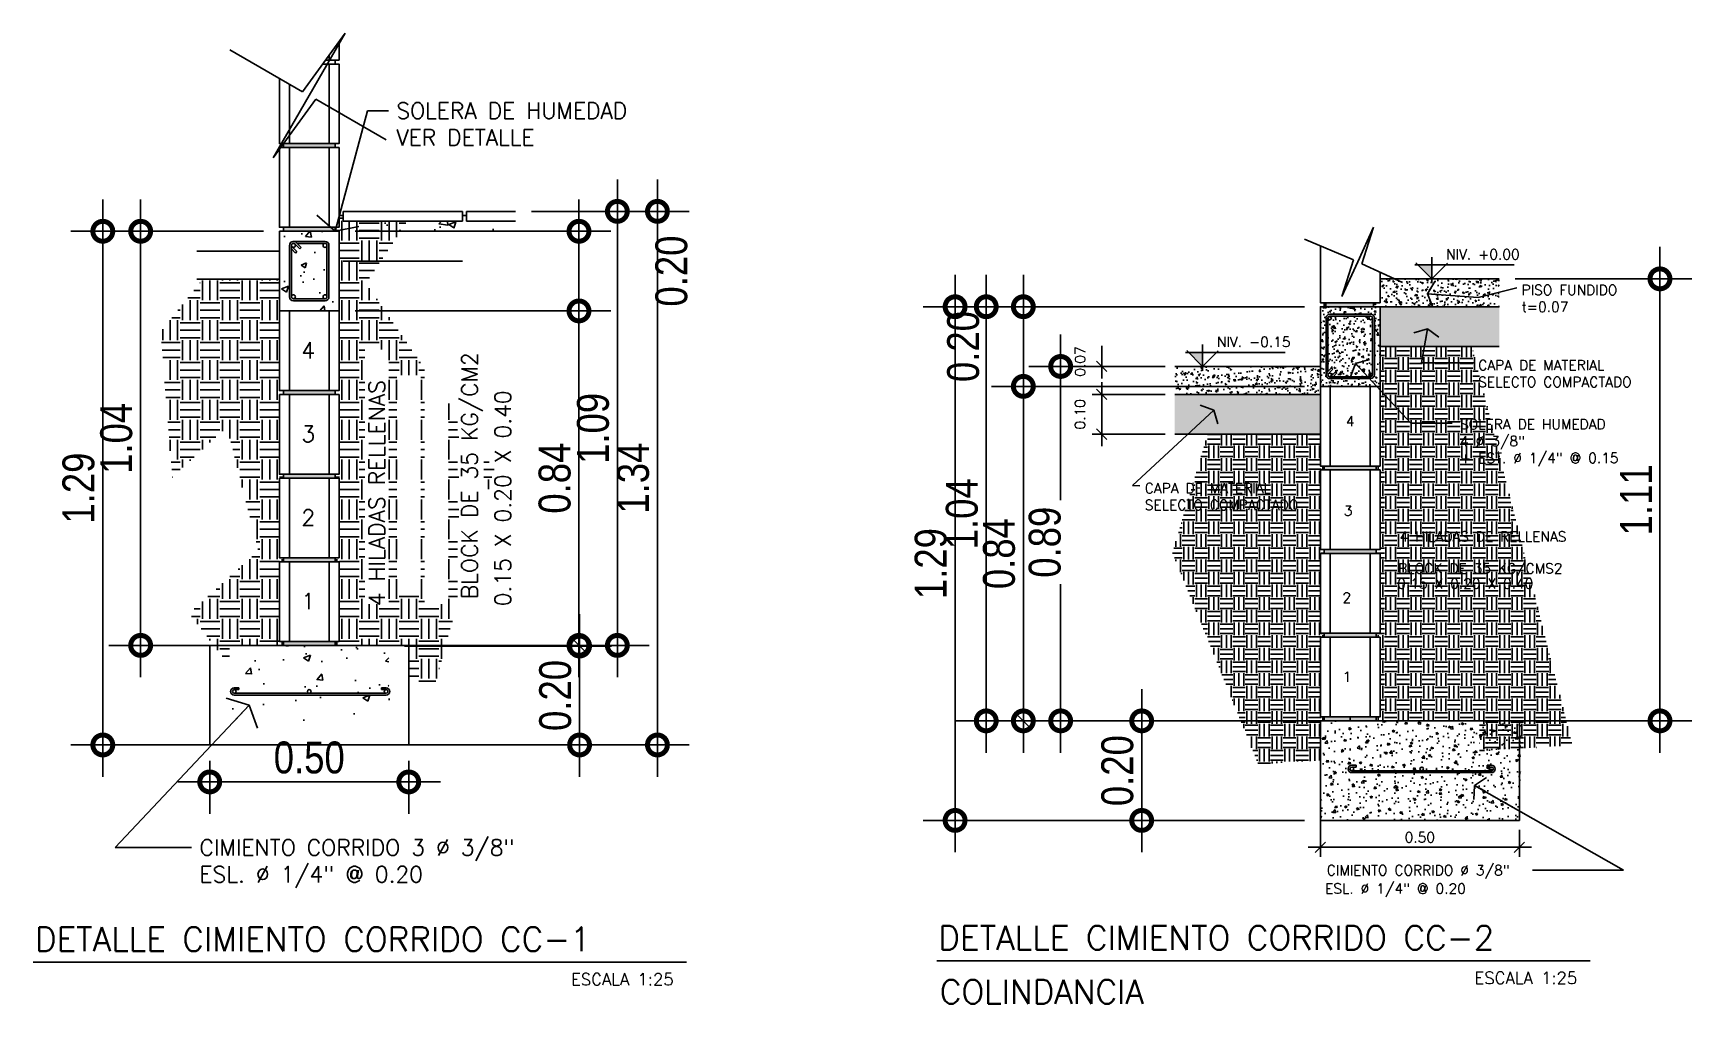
# Model space of a CAD drawing. Header units: inches. Extents: x -9 to 337, y -247 to 209.
# Drawn here: x 128.621 to 132.788, y -56.178 to -53.741 of the extents above; entities that cross this region are included whole.
import ezdxf

# ---------------------------------------------------------------- set-up
doc = ezdxf.new("R2010")
doc.units = ezdxf.units.IN
doc.header["$MEASUREMENT"] = 0
doc.header["$PDMODE"] = 34
for name, color, linetype in [('CM_CORTE', 2, 'Continuous'), ('CM_COTAS', 1, 'Continuous'), ('COLUMNAS', 1, 'Continuous'), ('CORTE MUR', 2, 'Continuous'), ('COTAS', 1, 'Continuous'), ('DE_DETALLES', 4, 'Continuous'), ('E_HATCH', 8, 'Continuous'), ('TEXTS', 1, 'Continuous')]:
    doc.layers.add(name, color=color, linetype=linetype)
doc.styles.add('ML', font='ARIALN.TTF')
doc.styles.add('NT_12.5', font='romans.shx', dxfattribs={"height": 0.0254})
doc.styles.add('NT_20', font='romans.shx', dxfattribs={"height": 0.0403})
doc.dimstyles.new('DD_12.5 FLE', dxfattribs={"dimtxt": 0.0254, "dimasz": 0.026, "dimexe": 0.024, "dimexo": 0.024, "dimgap": 0.012, "dimtad": 1, "dimzin": 0, "dimdsep": 46, "dimtxsty": 'NT_12.5', "dimblk": 'FLECHA', "dimcen": 0.024, "dimdle": 0.024, "dimclrt": 4, "dimaunit": 1, "dimadec": 4, "dimazin": 0, "dimtfac": 1, "dimtofl": 0, "dimtmove": 2, "dimatfit": 3, "dimldrblk": 'FLECHA', "dimfxl": 1, "dimtolj": 1, "dimtzin": 0, "dimarcsym": 0})
doc.dimstyles.new('DD_12.5 G', dxfattribs={"dimtxt": 0.0254, "dimasz": 0.026, "dimexe": 0.024, "dimexo": 0.024, "dimgap": 0.012, "dimtad": 1, "dimzin": 0, "dimdsep": 46, "dimtxsty": 'NT_12.5', "dimblk": 'COT2', "dimcen": 0.09, "dimdle": 0.024, "dimclrt": 4, "dimadec": 0, "dimazin": 0, "dimtfac": 1, "dimtofl": 0, "dimtmove": 2, "dimatfit": 3, "dimldrblk": 'COT2', "dimfxl": 1, "dimtolj": 1, "dimtzin": 0, "dimarcsym": 0})
doc.dimstyles.new('DD_20 FLE', dxfattribs={"dimtxt": 0.0403, "dimasz": 0.044, "dimexe": 0.04, "dimexo": 0.04, "dimgap": 0.02, "dimtad": 1, "dimzin": 0, "dimdsep": 46, "dimtxsty": 'NT_20', "dimblk": 'FLECHA', "dimcen": 0.04, "dimdle": 0.04, "dimclrt": 4, "dimaunit": 1, "dimadec": 4, "dimazin": 0, "dimtfac": 1, "dimtofl": 0, "dimtmove": 2, "dimatfit": 3, "dimldrblk": 'FLECHA', "dimfxl": 1, "dimtolj": 1, "dimtzin": 0, "dimarcsym": 0})
doc.dimstyles.new('DD_20 G', dxfattribs={"dimtxt": 0.08, "dimasz": 0.1, "dimexe": 0.08, "dimexo": 0.04, "dimgap": 0.02, "dimtad": 1, "dimzin": 0, "dimdsep": 46, "dimtxsty": 'ML', "dimblk": 'DOTSMALL', "dimcen": 0.09, "dimdle": 0.08, "dimclrd": 1, "dimclre": 1, "dimclrt": 2, "dimadec": 0, "dimazin": 0, "dimtfac": 1, "dimtofl": 0, "dimtmove": 2, "dimatfit": 3, "dimldrblk": 'OPEN90', "dimfxl": 1, "dimtolj": 1, "dimtzin": 0, "dimarcsym": 0})
pattern_1 = [(50, (-167.8079, -82.83668), (0.179315046, -0.015688034), [0.01875, -0.20625]), (355, (-167.8079, -82.83668), (-0.03468783, 0.18804803), [0.015, -0.165]), (100.4514, (-167.79296, -82.83798), (0.14462735, 0.17235989), [0.01593505, -0.17528553]), (46.1842, (-167.8079, -82.78668), (0.26681026, -0.04137975), [0.028125, -0.309375]), (96.6356, (-167.78567, -82.79013), (0.23366568, 0.24352947), [0.02390257, -0.26292825]), (351.1842, (-167.8079, -82.78668), (0.23366549, 0.24352965), [0.0225, -0.2475]), (21, (-167.7829, -82.79918), (0.14922676, -0.10065472), [0.01875, -0.20625]), (326, (-167.7829, -82.79918), (0.06082883, 0.18128751), [0.015, -0.165]), (71.4514, (-167.77047, -82.80757), (0.21005566, 0.08063262), [0.01593505, -0.17528553]), (37.5, (-167.807906, -82.83668), (0.003039964, 0.083223463), [0, -0.163, 0, -0.1675, 0, -0.165625]), (7.5, (-167.807906, -82.83668), (0.065767384, 0.098602928), [0, -0.0955, 0, -0.15925, 0, -0.063125]), (327.5, (-167.863656, -82.83668), (0.133455609, -0.005638718), [0, -0.0625, 0, -0.195, 0, -0.25875]), (317.5, (-167.88866, -82.83668), (0.145796542, 0.025026246), [0, -0.08125, 0, -0.1295, 0, -0.18375])]
pattern_2 = [(50, (435.16738, -189.36069), (0.0364369338, -0.003187817), [0.00381, -0.04191]), (355, (435.16738, -189.36069), (-0.007048565, 0.0382113286), [0.003048, -0.033528]), (100.451, (435.170417, -189.360954), (0.0293885003, 0.0350233376), [0.003238, -0.035618]), (46.1842, (435.16738, -189.35053), (0.054215808, -0.0084084656), [0.005715, -0.062865]), (96.6356, (435.1719, -189.35123), (0.047480847, 0.049485111), [0.004857, -0.053427]), (351.184, (435.16738, -189.35053), (0.047480921, 0.049485024), [0.004572, -0.050292]), (21, (435.17246, -189.35307), (0.030322976, -0.0204531037), [0.00381, -0.04191]), (326, (435.17246, -189.35307), (0.0123604057, 0.0368375932), [0.003048, -0.033528]), (71.4514, (435.174988, -189.354773), (0.042683298, 0.0163845715), [0.003238, -0.035618]), (37.5, (435.167381, -189.360689), (0.00061772065, 0.0169110078), [0, -0.0331216, 0, -0.034036, 0, -0.033655]), (7.5, (435.16738, -189.360689), (0.0133639325, 0.020036115), [0, -0.0194056, 0, -0.0323596, 0, -0.012827]), (327.5, (435.156052, -189.360689), (0.02711811903, -0.0011457488), [0, -0.0127, 0, -0.039624, 0, -0.052578]), (317.5, (435.150972, -189.360689), (0.0296258363, 0.0050852982), [0, -0.01651, 0, -0.0263144, 0, -0.037338])]

msp = doc.modelspace()

# ---------------------------------------------------------------- texts
at = {"layer": 'COTAS', "color": 4, "linetype": 'Continuous', "style": 'NT_20'}
for s, p in [('4', (129.295, -54.5574)), ('3', (129.295, -54.7674)), ('2', (129.295, -54.9774)), ('1', (129.295, -55.1874))]:
    msp.add_text(s, height=0.0403, dxfattribs=at).set_placement(p)
for s, p in [('BLOCK DE 35 KG/CM2  ', (129.7378, -55.1622)), ('4 HILADAS RELLENAS', (129.5047, -55.1801)), ('0.15 X 0.20 X 0.40', (129.8213, -55.1801))]:
    msp.add_text(s, height=0.0403, rotation=90, dxfattribs=at).set_placement(p)
at = {"layer": 'COTAS', "color": 6, "linetype": 'Continuous', "style": 'NT_20'}
for s, p in [('DETALLE CIMIENTO CORRIDO CC-1', (128.6256, -56.0461)), ('DETALLE CIMIENTO CORRIDO CC-2', (130.8954, -56.0426)), ('COLINDANCIA', (130.8989, -56.1782))]:
    msp.add_text(s, height=0.06045, dxfattribs=at).set_placement(p)
at = {"layer": 'COTAS', "linetype": 'Continuous', "style": 'NT_20'}
for p in [(129.9724, -56.1318), (132.2422, -56.1284)]:
    msp.add_text('ESCALA 1:25', height=0.030225, dxfattribs=at).set_placement(p)
at = {"layer": 'COTAS', "color": 4, "linetype": 'Continuous', "char_height": 0.0403, "attachment_point": 1, "style": 'NT_20'}
for s, insert in [('SOLERA DE HUMEDAD\\PVER DETALLE ', (129.5336, -53.9152)), ('CIMIENTO CORRIDO 3 %%C 3/8" \\PESL. %%C 1/4" @ 0.20', (129.0392, -55.7657))]:
    msp.add_mtext(s, dxfattribs=dict(at, insert=insert))
at = {"layer": 'TEXTS', "color": 4, "style": 'NT_12.5'}
for s, p in [('NIV. +0.00', (132.1705, -54.3087)), ('NIV. -0.15', (131.5949, -54.5287)), ('4', (131.9187, -54.7278)), ('3', (131.9138, -54.9527)), ('4 HILADAS DE RELLENAS', (132.054, -55.0176)), ('BLOCK DE 35 KG/CMS2', (132.0504, -55.0975)), ('0.15 X 0.20 X 0.40', (132.048, -55.1356)), ('2', (131.9103, -55.1711)), ('1', (131.911, -55.3697)), ('ESL. %%C 1/4" @ 0.20', (131.8667, -55.9016))]:
    msp.add_text(s, height=0.0254, dxfattribs=at).set_placement(p)
at = {"layer": 'TEXTS', "color": 4, "char_height": 0.0254, "attachment_point": 1, "style": 'NT_12.5'}
for s, insert, width in [('PISO FUNDIDO\\Pt=0.07', (132.3604, -54.3731), 0.657013), ('CAPA DE MATERIAL \\PSELECTO COMPACTADO', (132.2515, -54.5617), 0.657), ('SOLERA DE HUMEDAD\\P4 %%C 3/8" \\P+ EST. %%C 1/4" @ 0.15', (132.2056, -54.7101), 0.6475), ('CAPA DE MATERIAL \\PSELECTO COMPACTADO', (131.4138, -54.8705), 0.657), ('CIMIENTO CORRIDO %%C 3/8"', (131.8711, -55.8302), 0.6316)]:
    msp.add_mtext(s, dxfattribs=dict(at, insert=insert, width=width))

# ---------------------------------------------------------------- blocks, each defined once
blk = doc.blocks.new('COT2')
blk.add_line((-1.164, 0), (1.164, 0))
at = {"color": 9, "linetype": 'ByBlock'}
blk.add_line((-0.5, -0.5), (0.5, 0.5), dxfattribs=at)
blk = doc.blocks.new('_DotSmall')
at = {"color": 0, "linetype": 'ByBlock', "const_width": 0.5}
blk.add_lwpolyline([(-0.0625, 0, 1), (0.0625, 0, 1)], format="xyb", close=True, dxfattribs=at)
blk = doc.blocks.new('*D313')
at = {"layer": 'COTAS', "color": 1, "linetype": 'Continuous', "lineweight": -2, "transparency": 16777216}
for p, q in [((129.9924, -55.3582), (129.9924, -54.3582)), ((129.4298, -54.4382), (130.0724, -54.4382)), ((129.5548, -55.2782), (130.0724, -55.2782))]:
    blk.add_line(p, q, dxfattribs=at)
at = {"layer": 'DEFPOINTS', "color": 0, "linetype": 'Continuous', "transparency": 16777216}
for p in [(129.3898, -54.4382), (129.9924, -54.4382), (129.5148, -55.2782)]:
    blk.add_point(p, dxfattribs=at)
at = {"layer": 'COTAS', "color": 1, "linetype": 'Continuous', "lineweight": -2, "transparency": 16777216, "xscale": 0.1, "yscale": 0.1, "zscale": 0.1}
for p, rotation in [((129.9924, -54.4382), 90), ((129.9924, -55.2782), 270)]:
    blk.add_blockref('_DotSmall', p, dxfattribs=dict(at, rotation=rotation))
at = {"layer": 'COTAS', "color": 2, "linetype": 'Continuous', "transparency": 16777216, "insert": (129.9316, -54.8582), "char_height": 0.08, "attachment_point": 5, "rotation": 90, "style": 'ML'}
blk.add_mtext('\\A1;0.84', dxfattribs=at)
blk = doc.blocks.new('_Open90')
at = {"color": 0, "linetype": 'ByBlock', "lineweight": -2}
for p, q in [((-0.5, 0.5), (0, 0)), ((0, 0), (-1, 0)), ((0, 0), (-0.5, -0.5))]:
    blk.add_line(p, q, dxfattribs=at)
blk = doc.blocks.new('*D314')
at = {"layer": 'COTAS', "color": 1, "linetype": 'Continuous', "lineweight": -2, "transparency": 16777216}
for p, q in [((129.9924, -54.5182), (129.9924, -54.1582)), ((129.4298, -54.2382), (130.0724, -54.2382)), ((129.4298, -54.4382), (130.0724, -54.4382))]:
    blk.add_line(p, q, dxfattribs=at)
at = {"layer": 'DEFPOINTS', "color": 0, "linetype": 'Continuous', "transparency": 16777216}
for p in [(129.3898, -54.2382), (129.9924, -54.2382), (129.3898, -54.4382)]:
    blk.add_point(p, dxfattribs=at)
at = {"layer": 'COTAS', "color": 1, "linetype": 'Continuous', "lineweight": -2, "transparency": 16777216, "xscale": 0.1, "yscale": 0.1, "zscale": 0.1}
for p, rotation in [((129.9924, -54.2382), 90), ((129.9924, -54.4382), 270)]:
    blk.add_blockref('_DotSmall', p, dxfattribs=dict(at, rotation=rotation))
at = {"layer": 'COTAS', "color": 2, "linetype": 'Continuous', "transparency": 16777216, "insert": (130.2249, -54.3382), "char_height": 0.08, "attachment_point": 5, "rotation": 90, "style": 'ML'}
blk.add_mtext('\\A1;0.20', dxfattribs=at)
blk = doc.blocks.new('*D286')
at = {"layer": 'COTAS', "color": 1, "linetype": 'Continuous', "lineweight": -2, "transparency": 16777216}
for p, q in [((128.8913, -55.3582), (128.8913, -54.1582)), ((129.1998, -54.2382), (128.8113, -54.2382)), ((129.0748, -55.2782), (128.8113, -55.2782))]:
    blk.add_line(p, q, dxfattribs=at)
at = {"layer": 'DEFPOINTS', "color": 0, "linetype": 'Continuous', "transparency": 16777216}
for p in [(128.8913, -54.2382), (129.2398, -54.2382), (129.1148, -55.2782)]:
    blk.add_point(p, dxfattribs=at)
at = {"layer": 'COTAS', "color": 1, "linetype": 'Continuous', "lineweight": -2, "transparency": 16777216, "xscale": 0.1, "yscale": 0.1, "zscale": 0.1}
for p, rotation in [((128.8913, -54.2382), 90), ((128.8913, -55.2782), 270)]:
    blk.add_blockref('_DotSmall', p, dxfattribs=dict(at, rotation=rotation))
at = {"layer": 'COTAS', "color": 2, "linetype": 'Continuous', "transparency": 16777216, "insert": (128.8304, -54.7582), "char_height": 0.08, "attachment_point": 5, "rotation": 90, "style": 'ML'}
blk.add_mtext('\\A1;1.04', dxfattribs=at)
blk = doc.blocks.new('*D287')
at = {"layer": 'COTAS', "color": 1, "linetype": 'Continuous', "lineweight": -2, "transparency": 16777216}
for p, q in [((128.7962, -55.6082), (128.7962, -54.1582)), ((128.9856, -54.2382), (128.7162, -54.2382)), ((129.0748, -55.5282), (128.7162, -55.5282))]:
    blk.add_line(p, q, dxfattribs=at)
at = {"layer": 'DEFPOINTS', "color": 0, "linetype": 'Continuous', "transparency": 16777216}
for p in [(128.7962, -54.2382), (129.0256, -54.2382), (129.1148, -55.5282)]:
    blk.add_point(p, dxfattribs=at)
at = {"layer": 'COTAS', "color": 1, "linetype": 'Continuous', "lineweight": -2, "transparency": 16777216, "xscale": 0.1, "yscale": 0.1, "zscale": 0.1}
for p, rotation in [((128.7962, -54.2382), 90), ((128.7962, -55.5282), 270)]:
    blk.add_blockref('_DotSmall', p, dxfattribs=dict(at, rotation=rotation))
at = {"layer": 'COTAS', "color": 2, "linetype": 'Continuous', "transparency": 16777216, "insert": (128.7354, -54.8832), "char_height": 0.08, "attachment_point": 5, "rotation": 90, "style": 'ML'}
blk.add_mtext('\\A1;1.29', dxfattribs=at)
blk = doc.blocks.new('*D315')
at = {"layer": 'COTAS', "color": 1, "linetype": 'Continuous', "lineweight": -2, "transparency": 16777216}
for p, q in [((130.0888, -55.3582), (130.0888, -54.1082)), ((129.873, -54.1882), (130.1688, -54.1882)), ((129.5548, -55.2782), (130.1688, -55.2782))]:
    blk.add_line(p, q, dxfattribs=at)
at = {"layer": 'DEFPOINTS', "color": 0, "linetype": 'Continuous', "transparency": 16777216}
for p in [(129.833, -54.1882), (130.0888, -54.1882), (129.5148, -55.2782)]:
    blk.add_point(p, dxfattribs=at)
at = {"layer": 'COTAS', "color": 1, "linetype": 'Continuous', "lineweight": -2, "transparency": 16777216, "xscale": 0.1, "yscale": 0.1, "zscale": 0.1}
for p, rotation in [((130.0888, -54.1882), 90), ((130.0888, -55.2782), 270)]:
    blk.add_blockref('_DotSmall', p, dxfattribs=dict(at, rotation=rotation))
at = {"layer": 'COTAS', "color": 2, "linetype": 'Continuous', "transparency": 16777216, "insert": (130.028, -54.7332), "char_height": 0.08, "attachment_point": 5, "rotation": 90, "style": 'ML'}
blk.add_mtext('\\A1;1.09', dxfattribs=at)
blk = doc.blocks.new('*D316')
at = {"layer": 'COTAS', "color": 1, "linetype": 'Continuous', "lineweight": -2, "transparency": 16777216}
for p, q in [((130.1895, -55.6082), (130.1895, -54.1082)), ((129.873, -54.1882), (130.2695, -54.1882)), ((129.5548, -55.5282), (130.2695, -55.5282))]:
    blk.add_line(p, q, dxfattribs=at)
at = {"layer": 'DEFPOINTS', "color": 0, "linetype": 'Continuous', "transparency": 16777216}
for p in [(129.833, -54.1882), (130.1895, -54.1882), (129.5148, -55.5282)]:
    blk.add_point(p, dxfattribs=at)
at = {"layer": 'COTAS', "color": 1, "linetype": 'Continuous', "lineweight": -2, "transparency": 16777216, "xscale": 0.1, "yscale": 0.1, "zscale": 0.1}
for p, rotation in [((130.1895, -54.1882), 90), ((130.1895, -55.5282), 270)]:
    blk.add_blockref('_DotSmall', p, dxfattribs=dict(at, rotation=rotation))
at = {"layer": 'COTAS', "color": 2, "linetype": 'Continuous', "transparency": 16777216, "insert": (130.1287, -54.8582), "char_height": 0.08, "attachment_point": 5, "rotation": 90, "style": 'ML'}
blk.add_mtext('\\A1;1.34', dxfattribs=at)
blk = doc.blocks.new('*D288')
at = {"layer": 'COTAS', "color": 1, "linetype": 'Continuous', "lineweight": -2, "transparency": 16777216}
for p, q in [((129.0648, -55.5682), (129.0648, -55.701)), ((129.5648, -55.5682), (129.5648, -55.701)), ((128.9848, -55.621), (129.6448, -55.621))]:
    blk.add_line(p, q, dxfattribs=at)
at = {"layer": 'DEFPOINTS', "color": 0, "linetype": 'Continuous', "transparency": 16777216}
for p in [(129.0648, -55.5282), (129.5648, -55.5282), (129.5648, -55.621)]:
    blk.add_point(p, dxfattribs=at)
at = {"layer": 'COTAS', "color": 1, "linetype": 'Continuous', "lineweight": -2, "transparency": 16777216, "xscale": 0.1, "yscale": 0.1, "zscale": 0.1, "rotation": 180}
blk.add_blockref('_DotSmall', (129.0648, -55.621), dxfattribs=at)
at = {"layer": 'COTAS', "color": 1, "linetype": 'Continuous', "lineweight": -2, "transparency": 16777216, "xscale": 0.1, "yscale": 0.1, "zscale": 0.1}
blk.add_blockref('_DotSmall', (129.5648, -55.621), dxfattribs=at)
at = {"layer": 'COTAS', "color": 2, "linetype": 'Continuous', "transparency": 16777216, "insert": (129.3148, -55.5601), "char_height": 0.08, "attachment_point": 5, "style": 'ML'}
blk.add_mtext('\\A1;0.50', dxfattribs=at)
blk = doc.blocks.new('FLECHA')
at = {"color": 9, "linetype": 'ByBlock'}
for p, q in [((-0.619, 1.239), (0, 0)), ((0, 0), (-0.619, -1.239))]:
    blk.add_line(p, q, dxfattribs=at)
blk.add_line((0, 0), (-1.164, 0))
blk = doc.blocks.new('*D289')
at = {"layer": 'DEFPOINTS', "color": 0, "transparency": 16777216}
for p in [(131.3058, -54.5777), (131.4892, -54.5777), (131.4892, -54.6477)]:
    blk.add_point(p, dxfattribs=at)
at = {"layer": 'TEXTS', "color": 0, "lineweight": -2, "transparency": 16777216}
for p, q in [((131.3058, -54.5517), (131.3058, -54.5257)), ((131.4652, -54.5777), (131.2818, -54.5777)), ((131.4652, -54.6477), (131.2818, -54.6477)), ((131.3058, -54.6737), (131.3058, -54.6997))]:
    blk.add_line(p, q, dxfattribs=at)
at = {"layer": 'TEXTS', "color": 0, "lineweight": -2, "transparency": 16777216, "xscale": 0.026, "yscale": 0.026, "zscale": 0.026}
for p, rotation in [((131.3058, -54.5777), 270), ((131.3058, -54.6477), 90)]:
    blk.add_blockref('COT2', p, dxfattribs=dict(at, rotation=rotation))
at = {"layer": 'TEXTS', "color": 4, "transparency": 16777216, "insert": (131.2515, -54.5653), "char_height": 0.0254, "attachment_point": 5, "rotation": 90, "style": 'NT_12.5'}
blk.add_mtext('\\A1;0.07', dxfattribs=at)
blk = doc.blocks.new('*D290')
at = {"layer": 'DEFPOINTS', "color": 0, "transparency": 16777216}
for p in [(131.3058, -54.6477), (131.4892, -54.6477), (131.4892, -54.7477)]:
    blk.add_point(p, dxfattribs=at)
at = {"layer": 'TEXTS', "color": 0, "lineweight": -2, "transparency": 16777216}
for p, q in [((131.4652, -54.6477), (131.2818, -54.6477)), ((131.3058, -54.7217), (131.3058, -54.6737)), ((131.4652, -54.7477), (131.2818, -54.7477))]:
    blk.add_line(p, q, dxfattribs=at)
at = {"layer": 'TEXTS', "color": 0, "lineweight": -2, "transparency": 16777216, "xscale": 0.026, "yscale": 0.026, "zscale": 0.026}
for p, rotation in [((131.3058, -54.6477), 90), ((131.3058, -54.7477), 270)]:
    blk.add_blockref('COT2', p, dxfattribs=dict(at, rotation=rotation))
at = {"layer": 'TEXTS', "color": 4, "transparency": 16777216, "insert": (131.2511, -54.6977), "char_height": 0.0254, "attachment_point": 5, "rotation": 90, "style": 'NT_12.5'}
blk.add_mtext('\\A1;0.10', dxfattribs=at)
blk = doc.blocks.new('*D291')
at = {"layer": 'DEFPOINTS', "color": 0, "transparency": 16777216}
for p in [(131.1087, -54.6277), (131.8548, -54.6277), (131.8788, -55.4677)]:
    blk.add_point(p, dxfattribs=at)
at = {"layer": 'TEXTS', "color": 1, "lineweight": -2, "transparency": 16777216}
for p, q in [((131.1087, -55.5477), (131.1087, -54.5477)), ((131.8148, -54.6277), (131.0287, -54.6277)), ((131.8388, -55.4677), (131.0287, -55.4677))]:
    blk.add_line(p, q, dxfattribs=at)
at = {"layer": 'TEXTS', "color": 1, "lineweight": -2, "transparency": 16777216, "xscale": 0.1, "yscale": 0.1, "zscale": 0.1}
for p, rotation in [((131.1087, -54.6277), 90), ((131.1087, -55.4677), 270)]:
    blk.add_blockref('_DotSmall', p, dxfattribs=dict(at, rotation=rotation))
at = {"layer": 'TEXTS', "color": 2, "transparency": 16777216, "insert": (131.0479, -55.0477), "char_height": 0.08, "attachment_point": 5, "rotation": 90, "style": 'ML'}
blk.add_mtext('\\A1;0.84', dxfattribs=at)
blk = doc.blocks.new('*D292')
at = {"layer": 'DEFPOINTS', "color": 0, "transparency": 16777216}
for p in [(131.2024, -54.5777), (131.4892, -54.5777), (131.8788, -55.4677)]:
    blk.add_point(p, dxfattribs=at)
at = {"layer": 'TEXTS', "color": 1, "lineweight": -2, "transparency": 16777216}
for p, q in [((131.2024, -54.4977), (131.2024, -54.9138)), ((131.4492, -54.5777), (131.1224, -54.5777)), ((131.2024, -55.5477), (131.2024, -55.1244)), ((131.8388, -55.4677), (131.1224, -55.4677))]:
    blk.add_line(p, q, dxfattribs=at)
at = {"layer": 'TEXTS', "color": 1, "lineweight": -2, "transparency": 16777216, "xscale": 0.1, "yscale": 0.1, "zscale": 0.1}
for p, rotation in [((131.2024, -54.5777), 90), ((131.2024, -55.4677), 270)]:
    blk.add_blockref('_DotSmall', p, dxfattribs=dict(at, rotation=rotation))
at = {"layer": 'TEXTS', "color": 2, "transparency": 16777216, "insert": (131.1628, -55.0191), "char_height": 0.08, "attachment_point": 5, "rotation": 90, "style": 'ML'}
blk.add_mtext('\\A1;0.89', dxfattribs=at)
blk = doc.blocks.new('*D293')
at = {"layer": 'DEFPOINTS', "color": 0, "transparency": 16777216}
for p in [(132.3043, -54.3577), (132.708, -54.3577), (132.1298, -55.4677)]:
    blk.add_point(p, dxfattribs=at)
at = {"layer": 'TEXTS', "color": 1, "lineweight": -2, "transparency": 16777216}
for p, q in [((132.708, -55.5477), (132.708, -54.2777)), ((132.3443, -54.3577), (132.788, -54.3577)), ((132.1698, -55.4677), (132.788, -55.4677))]:
    blk.add_line(p, q, dxfattribs=at)
at = {"layer": 'TEXTS', "color": 1, "lineweight": -2, "transparency": 16777216, "xscale": 0.1, "yscale": 0.1, "zscale": 0.1}
for p, rotation in [((132.708, -54.3577), 90), ((132.708, -55.4677), 270)]:
    blk.add_blockref('_DotSmall', p, dxfattribs=dict(at, rotation=rotation))
at = {"layer": 'TEXTS', "color": 2, "transparency": 16777216, "insert": (132.6479, -54.9127), "char_height": 0.08, "attachment_point": 5, "rotation": 90, "style": 'ML'}
blk.add_mtext('\\A1;1.11', dxfattribs=at)
blk = doc.blocks.new('*D294')
at = {"layer": 'DEFPOINTS', "color": 0, "transparency": 16777216}
for p in [(131.8548, -55.6645), (132.3548, -55.7177), (132.3548, -55.785)]:
    blk.add_point(p, dxfattribs=at)
at = {"layer": 'TEXTS', "color": 0, "lineweight": -2, "transparency": 16777216}
for p, q in [((131.8548, -55.6885), (131.8548, -55.809)), ((132.3548, -55.7417), (132.3548, -55.809)), ((131.8808, -55.785), (132.3288, -55.785))]:
    blk.add_line(p, q, dxfattribs=at)
at = {"layer": 'TEXTS', "color": 0, "lineweight": -2, "transparency": 16777216, "xscale": 0.026, "yscale": 0.026, "zscale": 0.026, "rotation": 180}
blk.add_blockref('COT2', (131.8548, -55.785), dxfattribs=at)
at = {"layer": 'TEXTS', "color": 0, "lineweight": -2, "transparency": 16777216, "xscale": 0.026, "yscale": 0.026, "zscale": 0.026}
blk.add_blockref('COT2', (132.3548, -55.785), dxfattribs=at)
at = {"layer": 'TEXTS', "color": 4, "transparency": 16777216, "insert": (132.1048, -55.7603), "char_height": 0.0254, "attachment_point": 5, "style": 'NT_12.5'}
blk.add_mtext('\\A1;0.50', dxfattribs=at)
blk = doc.blocks.new('*D295')
at = {"layer": 'DEFPOINTS', "color": 0, "transparency": 16777216}
for p in [(131.1087, -54.4277), (131.8548, -54.4277), (131.8548, -54.6277)]:
    blk.add_point(p, dxfattribs=at)
at = {"layer": 'TEXTS', "color": 1, "lineweight": -2, "transparency": 16777216}
for p, q in [((131.1087, -54.7077), (131.1087, -54.3477)), ((131.8148, -54.4277), (131.0287, -54.4277)), ((131.8148, -54.6277), (131.0287, -54.6277))]:
    blk.add_line(p, q, dxfattribs=at)
at = {"layer": 'TEXTS', "color": 1, "lineweight": -2, "transparency": 16777216, "xscale": 0.1, "yscale": 0.1, "zscale": 0.1}
for p, rotation in [((131.1087, -54.4277), 90), ((131.1087, -54.6277), 270)]:
    blk.add_blockref('_DotSmall', p, dxfattribs=dict(at, rotation=rotation))
at = {"layer": 'TEXTS', "color": 2, "transparency": 16777216, "insert": (130.9579, -54.5277), "char_height": 0.08, "attachment_point": 5, "rotation": 90, "style": 'ML'}
blk.add_mtext('\\A1;0.20', dxfattribs=at)
blk = doc.blocks.new('*D296')
at = {"layer": 'COTAS', "color": 1, "linetype": 'Continuous', "lineweight": -2, "transparency": 16777216}
for p, q in [((129.9939, -55.6082), (129.9939, -55.1997)), ((129.5543, -55.2797), (130.0739, -55.2797)), ((129.5548, -55.5282), (130.0739, -55.5282))]:
    blk.add_line(p, q, dxfattribs=at)
at = {"layer": 'DEFPOINTS', "color": 0, "linetype": 'Continuous', "transparency": 16777216}
for p in [(129.5143, -55.2797), (129.9939, -55.2797), (129.5148, -55.5282)]:
    blk.add_point(p, dxfattribs=at)
at = {"layer": 'COTAS', "color": 1, "linetype": 'Continuous', "lineweight": -2, "transparency": 16777216, "xscale": 0.1, "yscale": 0.1, "zscale": 0.1}
for p, rotation in [((129.9939, -55.2797), 90), ((129.9939, -55.5282), 270)]:
    blk.add_blockref('_DotSmall', p, dxfattribs=dict(at, rotation=rotation))
at = {"layer": 'COTAS', "color": 2, "linetype": 'Continuous', "transparency": 16777216, "insert": (129.9331, -55.4039), "char_height": 0.08, "attachment_point": 5, "rotation": 90, "style": 'ML'}
blk.add_mtext('\\A1;0.20', dxfattribs=at)
blk = doc.blocks.new('*D297')
at = {"layer": 'COTAS', "color": 1, "linetype": 'Continuous', "lineweight": -2, "transparency": 16777216}
for p, q in [((131.406, -55.7977), (131.406, -55.3877)), ((131.8148, -55.4677), (131.326, -55.4677)), ((131.8148, -55.7177), (131.326, -55.7177))]:
    blk.add_line(p, q, dxfattribs=at)
at = {"layer": 'DEFPOINTS', "color": 0, "linetype": 'Continuous', "transparency": 16777216}
for p in [(131.406, -55.4677), (131.8548, -55.4677), (131.8548, -55.7177)]:
    blk.add_point(p, dxfattribs=at)
at = {"layer": 'COTAS', "color": 1, "linetype": 'Continuous', "lineweight": -2, "transparency": 16777216, "xscale": 0.1, "yscale": 0.1, "zscale": 0.1}
for p, rotation in [((131.406, -55.4677), 90), ((131.406, -55.7177), 270)]:
    blk.add_blockref('_DotSmall', p, dxfattribs=dict(at, rotation=rotation))
at = {"layer": 'COTAS', "color": 2, "linetype": 'Continuous', "transparency": 16777216, "insert": (131.3452, -55.5927), "char_height": 0.08, "attachment_point": 5, "rotation": 90, "style": 'ML'}
blk.add_mtext('\\A1;0.20', dxfattribs=at)
blk = doc.blocks.new('*D317')
at = {"layer": 'DEFPOINTS', "color": 0, "transparency": 16777216}
for p in [(131.0155, -54.4277), (131.1087, -54.4277), (131.1087, -55.4677)]:
    blk.add_point(p, dxfattribs=at)
at = {"layer": 'TEXTS', "color": 1, "lineweight": -2, "transparency": 16777216}
for p, q in [((131.0155, -55.5477), (131.0155, -54.3477)), ((131.0687, -54.4277), (130.9355, -54.4277)), ((131.0687, -55.4677), (130.9355, -55.4677))]:
    blk.add_line(p, q, dxfattribs=at)
at = {"layer": 'TEXTS', "color": 1, "lineweight": -2, "transparency": 16777216, "xscale": 0.1, "yscale": 0.1, "zscale": 0.1}
for p, rotation in [((131.0155, -54.4277), 90), ((131.0155, -55.4677), 270)]:
    blk.add_blockref('_DotSmall', p, dxfattribs=dict(at, rotation=rotation))
at = {"layer": 'TEXTS', "color": 2, "transparency": 16777216, "insert": (130.9546, -54.9477), "char_height": 0.08, "attachment_point": 5, "rotation": 90, "style": 'ML'}
blk.add_mtext('\\A1;1.04', dxfattribs=at)
blk = doc.blocks.new('*D298')
at = {"layer": 'DEFPOINTS', "color": 0, "transparency": 16777216}
for p in [(130.9373, -54.4277), (131.8548, -54.4277), (131.8548, -55.7177)]:
    blk.add_point(p, dxfattribs=at)
at = {"layer": 'TEXTS', "color": 1, "lineweight": -2, "transparency": 16777216}
for p, q in [((130.9373, -55.7977), (130.9373, -54.3477)), ((131.8148, -54.4277), (130.8573, -54.4277)), ((131.8148, -55.7177), (130.8573, -55.7177))]:
    blk.add_line(p, q, dxfattribs=at)
at = {"layer": 'TEXTS', "color": 1, "lineweight": -2, "transparency": 16777216, "xscale": 0.1, "yscale": 0.1, "zscale": 0.1}
for p, rotation in [((130.9373, -54.4277), 90), ((130.9373, -55.7177), 270)]:
    blk.add_blockref('_DotSmall', p, dxfattribs=dict(at, rotation=rotation))
at = {"layer": 'TEXTS', "color": 2, "transparency": 16777216, "insert": (130.8764, -55.0727), "char_height": 0.08, "attachment_point": 5, "rotation": 90, "style": 'ML'}
blk.add_mtext('\\A1;1.29', dxfattribs=at)

# ---------------------------------------------------------------- dimensions: what is measured, and where the dimension line sits
at = {"layer": 'COTAS', "linetype": 'Continuous'}
for base, p1, p2, picture, middle in [((130.0888, -54.1882), (129.5148, -55.2782), (129.833, -54.1882), '*D315', (130.028, -54.7332)), ((130.1895, -54.1882), (129.5148, -55.5282), (129.833, -54.1882), '*D316', (130.1287, -54.8582)), ((128.7962, -54.2382), (129.1148, -55.5282), (129.0256, -54.2382), '*D287', (128.7354, -54.8832)), ((128.8913, -54.2382), (129.1148, -55.2782), (129.2398, -54.2382), '*D286', (128.8304, -54.7582)), ((129.9924, -54.2382), (129.3898, -54.4382), (129.3898, -54.2382), '*D314', (130.2249, -54.3382)), ((129.9924, -54.4382), (129.5148, -55.2782), (129.3898, -54.4382), '*D313', (129.9316, -54.8582))]:
    dim = msp.add_linear_dim(base=base, p1=p1, p2=p2, angle=90, dimstyle='DD_20 G', dxfattribs=at)
    dim.commit()
    dim.dimension.update_dxf_attribs({"geometry": picture, "text_midpoint": middle})
for base, p1, p2, picture, middle in [((129.9939, -55.2797), (129.5148, -55.5282), (129.5143, -55.2797), '*D296', (129.9331, -55.4039)), ((131.406, -55.4677), (131.8548, -55.7177), (131.8548, -55.4677), '*D297', (131.3452, -55.5927))]:
    dim = msp.add_linear_dim(base=base, p1=p1, p2=p2, angle=90, text='0.20', dimstyle='DD_20 G', dxfattribs=at)
    dim.commit()
    dim.dimension.update_dxf_attribs({"geometry": picture, "text_midpoint": middle})
dim = msp.add_linear_dim(base=(129.5648, -55.621), p1=(129.0648, -55.5282), p2=(129.5648, -55.5282), dimstyle='DD_20 G', dxfattribs=at)
dim.commit()
dim.dimension.update_dxf_attribs({"geometry": '*D288', "text_midpoint": (129.3148, -55.5601)})
at = {"layer": 'TEXTS'}
for base, p1, p2, dimstyle, picture, middle in [((132.708, -54.3577), (132.1298, -55.4677), (132.3043, -54.3577), 'DD_20 G', '*D293', (132.6479, -54.9127)), ((130.9373, -54.4277), (131.8548, -55.7177), (131.8548, -54.4277), 'DD_20 G', '*D298', (130.8764, -55.0727)), ((131.0155, -54.4277), (131.1087, -55.4677), (131.1087, -54.4277), 'DD_20 G', '*D317', (130.9546, -54.9477)), ((131.1087, -54.4277), (131.8548, -54.6277), (131.8548, -54.4277), 'DD_20 G', '*D295', (130.9579, -54.5277)), ((131.1087, -54.6277), (131.8788, -55.4677), (131.8548, -54.6277), 'DD_20 G', '*D291', (131.0479, -55.0477)), ((131.3058, -54.6477), (131.4892, -54.7477), (131.4892, -54.6477), 'DD_12.5 G', '*D290', (131.2511, -54.6977))]:
    dim = msp.add_linear_dim(base=base, p1=p1, p2=p2, angle=90, dimstyle=dimstyle, dxfattribs=at)
    dim.commit()
    dim.dimension.update_dxf_attribs({"geometry": picture, "text_midpoint": middle})
for base, p1, dimstyle, picture, middle in [((131.2024, -54.5777), (131.8788, -55.4677), 'DD_20 G', '*D292', (131.1628, -55.0191)), ((131.3058, -54.5777), (131.4892, -54.6477), 'DD_12.5 G', '*D289', (131.2515, -54.5653))]:
    dim = msp.add_linear_dim(base=base, p1=p1, p2=(131.4892, -54.5777), angle=90, dimstyle=dimstyle, dxfattribs=at)
    dim.commit()
    dim.dimension.update_dxf_attribs({"geometry": picture, "text_midpoint": middle, "dimtype": 160})
dim = msp.add_linear_dim(base=(132.3548, -55.785), p1=(131.8548, -55.6645), p2=(132.3548, -55.7177), dimstyle='DD_12.5 G', dxfattribs=at)
dim.commit()
dim.dimension.update_dxf_attribs({"geometry": '*D294', "text_midpoint": (132.1048, -55.7603)})

# ---------------------------------------------------------------- hatches: boundary and pattern name
at = {"layer": 'CM_CORTE', "linetype": 'Continuous'}
h = msp.add_hatch(color=1, dxfattribs=at)
h.paths.add_polyline_path([(132.1348, -54.3225), (132.0996, -54.3225), (132.1348, -54.3577)])
h.paths.add_polyline_path([(131.524, -54.5425), (131.5592, -54.5777), (131.5592, -54.5425)])
h = msp.add_hatch(dxfattribs=at)
h.set_pattern_fill('AR-CONC', color=8, scale=0.0002, style=0)
h.set_pattern_definition(pattern_2)
h.paths.add_polyline_path([(132.3043, -54.4277), (132.3043, -54.3577), (132.0048, -54.3577), (132.0048, -54.4177), (131.9883, -54.4177), (131.9883, -54.4277), (132.0048, -54.4277)])
h = msp.add_hatch(dxfattribs=at)
h.set_pattern_fill('AR-CONC', color=8, scale=0.0002, style=0)
h.set_pattern_definition(pattern_2)
h.paths.add_polyline_path([(131.9858, -54.4559, -1), (131.9765, -54.4559, -0.414214), (131.9812, -54.4513), (131.8783, -54.4513, -0.414214), (131.883, -54.4559, -1), (131.8737, -54.4559), (131.8737, -54.5903), (131.8831, -54.5809), (131.8863, -54.5842), (131.8751, -54.5955, -0.668179), (131.883, -54.5988, -0.198912), (131.8816, -54.602), (131.8929, -54.5908), (131.8962, -54.594), (131.8868, -54.6034), (131.9812, -54.6034, -0.414214), (131.9765, -54.5988, -1), (131.9858, -54.5988)], flags=0)
h.paths.add_polyline_path([(132.0048, -54.4277), (131.8548, -54.4277), (131.8548, -54.6277), (132.0048, -54.6277)])
h.paths.add_polyline_path([(131.9812, -54.4466, -0.414214), (131.9905, -54.4559), (131.9905, -54.5988, -0.414214), (131.9812, -54.6081), (131.8783, -54.6081, -0.414214), (131.8691, -54.5988), (131.8691, -54.4559, -0.414214), (131.8783, -54.4466)], flags=16)
h.paths.add_polyline_path([(131.9812, -54.4513, -0.414214), (131.9858, -54.4559), (131.9858, -54.5988, -0.414214), (131.9812, -54.6034), (131.8783, -54.6034, -0.414214), (131.8737, -54.5988, -0.198912), (131.8751, -54.5955), (131.8863, -54.5842), (131.8831, -54.5809), (131.8737, -54.5903), (131.8737, -54.4559, -0.414214), (131.8783, -54.4513)], flags=0)
h = msp.add_hatch(dxfattribs=at)
h.set_pattern_fill('AR-CONC', color=8, scale=0.0002, style=0)
h.set_pattern_definition(pattern_2)
h.paths.add_polyline_path([(131.8783, -54.4513, -0.414214), (131.883, -54.4559, -1), (131.8737, -54.4559), (131.8737, -54.5903), (131.8831, -54.5809), (131.8863, -54.5842), (131.8751, -54.5955, -1), (131.8816, -54.602), (131.8929, -54.5908), (131.8962, -54.594), (131.8868, -54.6034), (131.9812, -54.6034, -0.414214), (131.9765, -54.5988, -1), (131.9858, -54.5988), (131.9858, -54.4559, -1), (131.9765, -54.4559, -0.414214), (131.9812, -54.4513)])
h = msp.add_hatch(dxfattribs=at)
h.set_pattern_fill('AR-CONC', color=8, scale=0.0002, style=0)
h.set_pattern_definition(pattern_2)
h.paths.add_polyline_path([(131.4892, -54.5777), (131.4892, -54.6477), (131.8548, -54.6477), (131.8548, -54.6277), (131.8548, -54.5777)])
at = {"layer": 'CM_COTAS', "linetype": 'Continuous'}
for points in [[(129.2498, -54.0182), (129.2498, -54.0282), (129.3798, -54.0282), (129.3798, -54.0182)], [(129.2498, -54.2282), (129.2498, -54.2382), (129.3798, -54.2382), (129.3798, -54.2282)], [(131.9948, -54.4177), (131.9948, -54.4277), (131.8648, -54.4277), (131.8648, -54.4177)], [(129.2498, -54.6382), (129.2498, -54.6482), (129.3798, -54.6482), (129.3798, -54.6382)], [(131.9948, -54.8277), (131.9948, -54.8377), (131.8648, -54.8377), (131.8648, -54.8277)], [(129.2498, -54.8482), (129.2498, -54.8582), (129.3798, -54.8582), (129.3798, -54.8482)], [(131.9948, -55.0377), (131.9948, -55.0477), (131.8648, -55.0477), (131.8648, -55.0377)], [(131.9948, -55.0377), (131.9948, -55.0477), (131.8648, -55.0477), (131.8648, -55.0377)], [(129.2498, -55.0582), (129.2498, -55.0682), (129.3798, -55.0682), (129.3798, -55.0582)], [(131.9948, -55.2477), (131.9948, -55.2577), (131.8648, -55.2577), (131.8648, -55.2477)], [(129.2498, -55.2682), (129.2498, -55.2782), (129.3798, -55.2782), (129.3798, -55.2682)], [(131.9948, -55.4577), (131.9948, -55.4677), (131.8648, -55.4677), (131.8648, -55.4577)]]:
    msp.add_hatch(color=8, dxfattribs=at).paths.add_polyline_path(points)
at = {"layer": 'COTAS', "linetype": 'Continuous'}
h = msp.add_hatch(dxfattribs=at)
h.set_pattern_fill('AR-CONC', color=8, scale=0.025, style=0)
h.set_pattern_definition(pattern_1)
h.paths.add_polyline_path([(129.833, -54.2382), (129.833, -54.2132), (129.7098, -54.2132), (129.7098, -54.1982), (129.6998, -54.1982), (129.6998, -54.2132), (129.3998, -54.2132), (129.3998, -54.1982), (129.3898, -54.1982), (129.3898, -54.2282), (129.3798, -54.2282), (129.3798, -54.2382), (129.3898, -54.2382)])
h = msp.add_hatch(dxfattribs=at)
h.set_pattern_fill('AR-CONC', color=8, scale=0.025, style=0)
h.set_pattern_definition(pattern_1)
h.paths.add_polyline_path([(129.2839, -54.2892), (129.2702, -54.2756), (129.2702, -54.2827), (129.2803, -54.2928)], flags=0)
h.paths.add_polyline_path([(129.2398, -54.2382), (129.2398, -54.4382), (129.3898, -54.4382), (129.3898, -54.2382)])
h.paths.add_polyline_path([(129.3544, -54.2636, -0.414214), (129.3644, -54.2736), (129.3644, -54.4028, -0.414214), (129.3544, -54.4128), (129.2752, -54.4128, -0.414214), (129.2652, -54.4028), (129.2652, -54.2736, -0.414214), (129.2752, -54.2636)], flags=16)
h = msp.add_hatch(dxfattribs=at)
h.set_pattern_fill('AR-SAND', color=256, scale=0.0002, style=0)
h.set_pattern_definition([(37.5, (433.3548445, -189.360689), (-0.00032000626, 0.00978826475), [0, -0.0077216, 0, -0.008636, 0, -0.008255]), (7.5, (433.354845, -189.360689), (0.00899046566, 0.014336502), [0, -0.0041656, 0, -0.0069596, 0, -0.002667]), (327.5, (433.348596, -189.360689), (0.0158198474, 2.87437e-05), [0, -0.00254, 0, -0.009144, 0, -0.011938]), (317.5, (433.348596, -189.360689), (0.01527112905, 0.00445858647), [0, -0.00127, 0, -0.0059944, 0, -0.006858])])
h.paths.add_polyline_path([(131.8548, -54.6477), (131.4892, -54.6477), (131.4892, -54.7477), (131.8548, -54.7477)])
h.paths.add_polyline_path([(132.3043, -54.4277), (132.0048, -54.4277), (132.0048, -54.5277), (132.3043, -54.5277)])
h = msp.add_hatch(dxfattribs=at)
h.set_pattern_fill('EARTH', color=8, scale=0.005, style=0)
h.set_pattern_definition([(0, (433.354845, -189.36069), (0.03175, 0.03175), [0.03175, -0.03175]), (0, (433.354845, -189.348782), (0.03175, 0.03175), [0.03175, -0.03175]), (0, (433.354845, -189.336876), (0.03175, 0.03175), [0.03175, -0.03175]), (90, (433.358813, -189.332907), (-0.03175, 0.03175), [0.03175, -0.03175]), (90, (433.37072, -189.332907), (-0.03175, 0.03175), [0.03175, -0.03175]), (90, (433.382626, -189.332907), (-0.03175, 0.03175), [0.03175, -0.03175])])
h.paths.add_polyline_path([(131.8548, -55.0477), (131.8648, -55.0477), (131.8648, -55.0377), (131.8548, -55.0377), (131.8548, -54.8377), (131.8648, -54.8377), (131.8648, -54.8277), (131.8548, -54.8277), (131.8548, -54.7477), (131.5718, -54.7477), (131.4831, -55.0455), (131.6992, -55.5769), (131.8548, -55.5675), (131.8548, -55.4677), (131.8648, -55.4677), (131.8648, -55.4577), (131.8548, -55.4577), (131.8548, -55.2577), (131.8648, -55.2577), (131.8648, -55.2477), (131.8548, -55.2477)])
h.paths.add_polyline_path([(132.2359, -54.5277), (132.0048, -54.5277), (132.0048, -54.6277), (132.0048, -54.8277), (131.9948, -54.8277), (131.9948, -54.8377), (132.0048, -54.8377), (132.0048, -55.0377), (131.9948, -55.0377), (131.9948, -55.0477), (132.0048, -55.0477), (132.0048, -55.2477), (131.9948, -55.2477), (131.9948, -55.2577), (132.0048, -55.2577), (132.0048, -55.4577), (131.9948, -55.4577), (131.9948, -55.4677), (132.2548, -55.4677), (132.2548, -55.5431), (132.4881, -55.5289)])
h.paths.add_polyline_path([(131.4074, -54.8641), (131.8471, -54.8641), (131.8471, -54.9446), (131.4074, -54.9446)], flags=9)
h.paths.add_polyline_path([(132.2451, -54.5554), (132.6848, -54.5554), (132.6848, -54.6358), (132.2451, -54.6358)], flags=9)
h.paths.add_polyline_path([(132.0514, -55.1366), (132.4076, -55.1366), (132.4076, -55.0985), (132.0514, -55.0985)], flags=24)
h.paths.add_polyline_path([(132.0478, -55.1746), (132.4572, -55.1746), (132.4572, -55.1365), (132.0478, -55.1365)], flags=24)
h.paths.add_polyline_path([(132.0513, -55.024), (132.5406, -55.024), (132.5406, -54.9859), (132.0513, -54.9859)], flags=9)
h.paths.add_polyline_path([(132.0537, -55.0634), (132.33, -55.0634), (132.33, -55.0253), (132.0537, -55.0253)], flags=24)
h.paths.add_polyline_path([(132.0517, -55.1003), (132.4212, -55.1003), (132.4212, -55.0622), (132.0517, -55.0622)], flags=24)
h.paths.add_polyline_path([(132.1993, -54.7038), (132.6728, -54.7038), (132.6728, -54.8447), (132.1993, -54.8447)], flags=9)
h = msp.add_hatch(dxfattribs=at)
h.set_pattern_fill('AR-CONC', color=8, scale=0.025, style=0)
h.set_pattern_definition(pattern_1)
h.paths.add_polyline_path([(129.1148, -55.2782), (129.1148, -55.4782), (129.5148, -55.4782), (129.5148, -55.2782)])
h.paths.add_polyline_path([(129.4555, -55.3985, -0.414214), (129.4509, -55.3939, -0.414214), (129.4555, -55.3892), (129.4444, -55.3892), (129.4444, -55.3846), (129.4555, -55.3846, -1), (129.4555, -55.4032), (129.174, -55.4032, -1), (129.174, -55.3846), (129.1851, -55.3846), (129.1851, -55.3892), (129.174, -55.3892, -0.414214), (129.1786, -55.3939, -0.414214), (129.174, -55.3985), (129.3148, -55.3985, -0.414214), (129.3101, -55.3939, -1), (129.3194, -55.3939, -0.414214), (129.3148, -55.3985)], flags=16)
at = {"layer": 'E_HATCH', "linetype": 'Continuous'}
h = msp.add_hatch(dxfattribs=at)
h.set_pattern_fill('AR-CONC', color=256, scale=0.02, style=0)
h.set_pattern_definition([(50, (-275.00958, -147.5054), (0.143452037, -0.012550427), [0.015, -0.165]), (355, (-275.00958, -147.5054), (-0.027750267, 0.150438427), [0.012, -0.132]), (100.4514, (-274.99763, -147.50644), (0.115701876, 0.13788791), [0.01274804, -0.14022842]), (46.1842, (-275.00958, -147.4654), (0.21344821, -0.0331038), [0.0225, -0.2475]), (96.6356, (-274.9918, -147.46815), (0.18693254, 0.19482357), [0.01912206, -0.2103426]), (351.1842, (-275.00958, -147.4654), (0.18693239, 0.19482372), [0.018, -0.198]), (21, (-274.98958, -147.4754), (0.11938141, -0.080523778), [0.015, -0.165]), (326, (-274.98958, -147.4754), (0.048663066, 0.14503001), [0.012, -0.132]), (71.4514, (-274.97963, -147.4821), (0.168044526, 0.0645061), [0.01274804, -0.14022842]), (37.5, (-275.00958, -147.505394), (0.002431971, 0.066578771), [0, -0.1304, 0, -0.134, 0, -0.1325]), (7.5, (-275.00958, -147.505394), (0.052613907, 0.078882342), [0, -0.0764, 0, -0.1274, 0, -0.0505]), (327.5, (-275.05418, -147.505394), (0.106764487, -0.0045109743), [0, -0.05, 0, -0.156, 0, -0.207]), (317.5, (-275.07418, -147.50539), (0.116637234, 0.020020996), [0, -0.065, 0, -0.1036, 0, -0.147])])
h.paths.add_polyline_path([(129.3594, -54.2736, -1), (129.3494, -54.2736, -0.414214), (129.3544, -54.2686), (129.2844, -54.2686), (129.2945, -54.2786), (129.2909, -54.2822), (129.2788, -54.27, -0.198912), (129.2802, -54.2736, -0.668179), (129.2717, -54.2771), (129.2839, -54.2892), (129.2803, -54.2928), (129.2702, -54.2827), (129.2702, -54.4028, -1), (129.2802, -54.4028, -0.414214), (129.2752, -54.4078), (129.3544, -54.4078, -0.414214), (129.3494, -54.4028, -1), (129.3594, -54.4028)])
at = {"layer": 'TEXTS', "linetype": 'Continuous'}
msp.add_hatch(color=8, dxfattribs=at).paths.add_polyline_path([(131.9883, -54.4277), (131.9883, -54.4177), (131.8682, -54.4177), (131.8682, -54.4277)])
at = {"layer": 'TEXTS'}
h = msp.add_hatch(dxfattribs=at)
h.set_pattern_fill('AR-CONC', color=8, scale=0.0003, style=0)
h.set_pattern_definition([(50, (47.404298, -244.537795), (0.054655401, -0.004781726), [0.005715, -0.062865]), (355, (47.4043, -244.537795), (-0.010572848, 0.057316993), [0.004572, -0.050292]), (100.451, (47.40885, -244.538194), (0.04408275, 0.052535006), [0.004857, -0.053427]), (46.1842, (47.4043, -244.522555), (0.081323712, -0.012612698), [0.0085725, -0.0942975]), (96.6356, (47.411074, -244.52361), (0.07122127, 0.074227667), [0.0072855, -0.0801405]), (351.184, (47.4043, -244.522555), (0.071221382, 0.074227535), [0.006858, -0.075438]), (21, (47.411918, -244.526365), (0.045484464, -0.030679656), [0.005715, -0.062865]), (326, (47.41192, -244.526365), (0.018540609, 0.05525639), [0.004572, -0.050292]), (71.4514, (47.41571, -244.52892), (0.064024947, 0.024576857), [0.004857, -0.053427]), (37.5, (47.404298, -244.537795), (0.000926581, 0.0253665117), [0, -0.0496824, 0, -0.051054, 0, -0.0504825]), (7.5, (47.404298, -244.537795), (0.0200458988, 0.0300541724), [0, -0.0291084, 0, -0.0485394, 0, -0.0192405]), (327.5, (47.387305, -244.537795), (0.0406771786, -0.0017186232), [0, -0.01905, 0, -0.059436, 0, -0.078867]), (317.5, (47.379685, -244.537795), (0.0444387544, 0.0076279473), [0, -0.024765, 0, -0.0394716, 0, -0.056007])])
h.paths.add_polyline_path([(132.3609, -55.4749), (131.8548, -55.4677), (131.8548, -55.7177), (131.858, -55.7177), (132.3548, -55.7177)])

# ---------------------------------------------------------------- linework, layer by layer
at = {"layer": 'CM_CORTE', "linetype": 'Continuous'}
for p, q in [((132.0048, -54.3577), (132.3043, -54.3577)), ((132.0048, -54.4277), (132.3043, -54.4277)), ((132.0048, -54.5277), (132.3043, -54.5277)), ((131.8548, -54.5777), (131.4892, -54.5777)), ((131.8548, -54.6477), (131.4892, -54.6477)), ((131.8548, -54.7477), (131.4892, -54.7477)), ((129.0648, -55.2782), (129.0648, -55.5282)), ((129.5648, -55.2782), (129.0648, -55.2782)), ((129.5648, -55.5282), (129.5648, -55.2782)), ((129.5648, -55.5282), (129.0648, -55.5282)), ((129.1148, -55.5282), (129.5148, -55.5282))]:
    msp.add_line(p, q, dxfattribs=at)
at = {"layer": 'CM_CORTE', "color": 3, "linetype": 'Continuous'}
for points in [[(129.3559, -53.8082), (129.3898, -53.8082), (129.3898, -53.7615)], [(129.2398, -53.8541), (129.2398, -54.0182), (129.3898, -54.0182), (129.3898, -53.8182), (129.3486, -53.8182)]]:
    msp.add_lwpolyline(points, dxfattribs=at)
for points in [[(129.2398, -54.0282), (129.2398, -54.2282), (129.3898, -54.2282), (129.3898, -54.0282)], [(129.2398, -54.4382), (129.2398, -54.6382), (129.3898, -54.6382), (129.3898, -54.4382)], [(129.2398, -54.6482), (129.2398, -54.8482), (129.3898, -54.8482), (129.3898, -54.6482)], [(132.0048, -54.6277), (132.0048, -54.8277), (131.8548, -54.8277), (131.8548, -54.6277)], [(129.2398, -54.8582), (129.2398, -55.0582), (129.3898, -55.0582), (129.3898, -54.8582)], [(132.0048, -54.8377), (132.0048, -55.0377), (131.8548, -55.0377), (131.8548, -54.8377)], [(129.2398, -55.0682), (129.2398, -55.2682), (129.3898, -55.2682), (129.3898, -55.0682)], [(132.0048, -55.0477), (132.0048, -55.2477), (131.8548, -55.2477), (131.8548, -55.0477)], [(132.0048, -55.2577), (132.0048, -55.4577), (131.8548, -55.4577), (131.8548, -55.2577)]]:
    msp.add_lwpolyline(points, close=True, dxfattribs=at)
at = {"layer": 'CM_CORTE', "color": 4, "linetype": 'Continuous'}
msp.add_lwpolyline([(129.2398, -54.2382), (129.2398, -54.4382), (129.3898, -54.4382), (129.3898, -54.2382)], close=True, dxfattribs=at)
at = {"layer": 'CM_COTAS', "color": 8, "linetype": 'Continuous'}
for p, q in [((129.3648, -53.7959), (129.3648, -53.8082)), ((129.3648, -53.8182), (129.3648, -54.0182)), ((129.3798, -53.8082), (129.3798, -53.8182)), ((129.2648, -53.8685), (129.2648, -54.0182)), ((129.2498, -54.0182), (129.2498, -54.0282)), ((129.2648, -54.0282), (129.2648, -54.2282)), ((129.3648, -54.0282), (129.3648, -54.2282)), ((129.3798, -54.0182), (129.3798, -54.0282)), ((129.2498, -54.2282), (129.2498, -54.2382)), ((129.3798, -54.2282), (129.3798, -54.2382)), ((131.8648, -54.4177), (131.8648, -54.4277)), ((129.2648, -54.4382), (129.2648, -54.6382)), ((129.3648, -54.4382), (129.3648, -54.6382)), ((129.2498, -54.6382), (129.2498, -54.6482)), ((129.2648, -54.6482), (129.2648, -54.8482)), ((129.3648, -54.6482), (129.3648, -54.8482)), ((129.3798, -54.6382), (129.3798, -54.6482)), ((131.8798, -54.6277), (131.8798, -54.8277)), ((131.9798, -54.6277), (131.9798, -54.8277)), ((131.8648, -54.8277), (131.8648, -54.8377)), ((131.9948, -54.8277), (131.9948, -54.8377)), ((129.2498, -54.8482), (129.2498, -54.8582)), ((129.2648, -54.8582), (129.2648, -55.0582)), ((129.3648, -54.8582), (129.3648, -55.0582)), ((129.3798, -54.8482), (129.3798, -54.8582)), ((131.8798, -54.8377), (131.8798, -55.0377)), ((131.9798, -54.8377), (131.9798, -55.0377)), ((131.8648, -55.0377), (131.8648, -55.0477)), ((131.8648, -55.0377), (131.8648, -55.0477)), ((131.9948, -55.0377), (131.9948, -55.0477)), ((131.9948, -55.0377), (131.9948, -55.0477)), ((129.2498, -55.0582), (129.2498, -55.0682)), ((129.2648, -55.0682), (129.2648, -55.2682)), ((129.3648, -55.0682), (129.3648, -55.2682)), ((129.3798, -55.0582), (129.3798, -55.0682)), ((131.8798, -55.0477), (131.8798, -55.2477)), ((131.9798, -55.0477), (131.9798, -55.2477)), ((131.8648, -55.2477), (131.8648, -55.2577)), ((131.9948, -55.2477), (131.9948, -55.2577)), ((129.2498, -55.2682), (129.2498, -55.2782)), ((129.3798, -55.2682), (129.3798, -55.2782)), ((131.8798, -55.2577), (131.8798, -55.4577)), ((131.9798, -55.2577), (131.9798, -55.4577)), ((131.8648, -55.4577), (131.8648, -55.4677)), ((131.9948, -55.4577), (131.9948, -55.4677))]:
    msp.add_line(p, q, dxfattribs=at)
at = {"layer": 'CM_COTAS', "linetype": 'Continuous'}
for p, q in [((129.3898, -54.1982), (129.3998, -54.1982)), ((129.3998, -54.1882), (129.6998, -54.1882)), ((129.3998, -54.1882), (129.3998, -54.2132)), ((129.6998, -54.1882), (129.6998, -54.2132)), ((129.6998, -54.1982), (129.7098, -54.1982)), ((129.7098, -54.1882), (129.7098, -54.2132)), ((129.7098, -54.1882), (129.833, -54.1882)), ((129.3998, -54.2132), (129.6998, -54.2132)), ((129.7098, -54.2132), (129.833, -54.2132)), ((129.2398, -54.2882), (129.0325, -54.2882)), ((129.3998, -54.3132), (129.6998, -54.3132)), ((129.2398, -54.3582), (129.0325, -54.3582))]:
    msp.add_line(p, q, dxfattribs=at)
at = {"layer": 'COLUMNAS'}
for p, q in [((131.8691, -54.5988), (131.8691, -54.4559)), ((131.8737, -54.5903), (131.8737, -54.4559)), ((131.8783, -54.4466), (131.9812, -54.4466)), ((131.8783, -54.4513), (131.9812, -54.4513)), ((131.9858, -54.4559), (131.9858, -54.5988)), ((131.9905, -54.4559), (131.9905, -54.5988)), ((131.8718, -54.5922), (131.8831, -54.5809)), ((131.8751, -54.5955), (131.8863, -54.5842)), ((131.8863, -54.5842), (131.8831, -54.5809)), ((131.9812, -54.6034), (131.8783, -54.6034)), ((131.9812, -54.6081), (131.8783, -54.6081)), ((131.8816, -54.602), (131.8929, -54.5908)), ((131.8868, -54.6034), (131.8962, -54.594)), ((131.8962, -54.594), (131.8929, -54.5908)), ((131.9452, -55.5791), (131.9341, -55.5791)), ((131.9452, -55.5838), (131.9341, -55.5838)), ((131.9452, -55.5791), (131.9452, -55.5838)), ((132.2848, -55.5791), (132.2736, -55.5791)), ((132.2736, -55.5791), (132.2736, -55.5838)), ((132.2848, -55.5838), (132.2736, -55.5838)), ((132.2848, -55.593), (131.9341, -55.593)), ((132.2848, -55.5977), (131.9341, -55.5977))]:
    msp.add_line(p, q, dxfattribs=at)
at = {"layer": 'COLUMNAS', "color": 2}
for centre in [(131.8783, -54.4559), (131.9812, -54.4559), (131.8783, -54.5988), (131.9812, -54.5988), (131.9341, -55.5884), (132.1094, -55.5884), (132.2848, -55.5884)]:
    msp.add_circle(centre, 0.00464, dxfattribs=at)
at = {"layer": 'COLUMNAS'}
for centre, start, end in [((131.8783, -54.4559), 90, 180), ((131.9812, -54.4559), 0, 90), ((131.8783, -54.5988), 135, 270), ((131.9812, -54.5988), 270, 0), ((131.9341, -55.5884), 90, 270), ((132.2848, -55.5884), 270, 90)]:
    msp.add_arc(centre, 0.00929, start, end, dxfattribs=at)
at = {"layer": 'CORTE MUR', "color": 1}
for p, q in [((131.9486, -54.3149), (131.9884, -54.2282)), ((131.9594, -54.3199), (131.9884, -54.2282)), ((131.8147, -54.258), (131.9378, -54.3099)), ((131.9378, -54.3099), (131.9088, -54.4016)), ((131.9486, -54.3149), (131.9088, -54.4016)), ((132.061, -54.3666), (131.9594, -54.3199))]:
    msp.add_line(p, q, dxfattribs=at)
at = {"layer": 'CORTE MUR', "color": 8}
for p, q in [((131.8682, -54.4277), (131.8682, -54.4177)), ((131.9883, -54.4277), (131.9883, -54.4177)), ((131.858, -55.6677), (131.8548, -55.6645))]:
    msp.add_line(p, q, dxfattribs=at)
at = {"layer": 'CORTE MUR', "color": 4}
for p, q in [((132.2548, -55.4677), (131.8548, -55.4677)), ((131.8548, -55.4677), (131.8548, -55.7177)), ((132.3548, -55.7177), (132.3548, -55.4677)), ((132.3548, -55.4677), (132.3548, -55.7177)), ((132.3548, -55.7177), (131.8548, -55.7177))]:
    msp.add_line(p, q, dxfattribs=at)
at = {"layer": 'CORTE MUR', "color": 3}
msp.add_lwpolyline([(131.8548, -54.2764), (131.8548, -54.4177), (132.0048, -54.4177), (132.0048, -54.3407)], dxfattribs=at)
at = {"layer": 'CORTE MUR', "color": 4}
msp.add_lwpolyline([(131.8548, -54.6277), (132.0048, -54.6277), (132.0048, -54.4277), (131.8548, -54.4277)], close=True, dxfattribs=at)
at = {"layer": 'COTAS', "color": 8, "linetype": 'Continuous'}
for p, q in [((129.3904, -54.2054), (129.3998, -54.2054)), ((129.3798, -54.2366), (129.3904, -54.2366)), ((129.3898, -54.2179), (129.3904, -54.2179)), ((129.3967, -54.2616), (129.3967, -54.2116)), ((129.4154, -54.2616), (129.4154, -54.2132)), ((129.4342, -54.2616), (129.4342, -54.2132)), ((129.4404, -54.2179), (129.4904, -54.2179)), ((129.4404, -54.2366), (129.4904, -54.2366)), ((129.4967, -54.2616), (129.4967, -54.2132)), ((129.5154, -54.2616), (129.5154, -54.2132)), ((129.5342, -54.2534), (129.5342, -54.2132)), ((129.5404, -54.2179), (129.5577, -54.2179)), ((129.5404, -54.2366), (129.5453, -54.2366)), ((129.3898, -54.2554), (129.3904, -54.2554)), ((129.3904, -54.2679), (129.4404, -54.2679)), ((129.3904, -54.2866), (129.4404, -54.2866)), ((129.4404, -54.2554), (129.4904, -54.2554)), ((129.4467, -54.3116), (129.4467, -54.2616)), ((129.4654, -54.3116), (129.4654, -54.2616)), ((129.4842, -54.3116), (129.4842, -54.2616)), ((129.4904, -54.2679), (129.5245, -54.2679)), ((129.4904, -54.2866), (129.5121, -54.2866)), ((129.3898, -54.3179), (129.3904, -54.3179)), ((129.3904, -54.3054), (129.4404, -54.3054)), ((129.3967, -54.3616), (129.3967, -54.3116)), ((129.4154, -54.3616), (129.4154, -54.3116)), ((129.4342, -54.3616), (129.4342, -54.3116)), ((129.4404, -54.3179), (129.4904, -54.3179)), ((129.4904, -54.3054), (129.4996, -54.3054)), ((129.0403, -54.3679), (129.0404, -54.3679)), ((129.0467, -54.4116), (129.0467, -54.3616)), ((129.0654, -54.4116), (129.0654, -54.3616)), ((129.0842, -54.4116), (129.0842, -54.3616)), ((129.0904, -54.3679), (129.1404, -54.3679)), ((129.0967, -54.3616), (129.0967, -54.3582)), ((129.1154, -54.3616), (129.1154, -54.3582)), ((129.1342, -54.3616), (129.1342, -54.3582)), ((129.1467, -54.4116), (129.1467, -54.3616)), ((129.1654, -54.4116), (129.1654, -54.3616)), ((129.1842, -54.4116), (129.1842, -54.3616)), ((129.1904, -54.3679), (129.2398, -54.3679)), ((129.1967, -54.3616), (129.1967, -54.3582)), ((129.2154, -54.3616), (129.2154, -54.3582)), ((129.2342, -54.3616), (129.2342, -54.3582)), ((129.3898, -54.3366), (129.3904, -54.3366)), ((129.3898, -54.3554), (129.3904, -54.3554)), ((129.3904, -54.3679), (129.4404, -54.3679)), ((129.4404, -54.3366), (129.4789, -54.3366)), ((129.4404, -54.3554), (129.4664, -54.3554)), ((129.4467, -54.4116), (129.4467, -54.3616)), ((129.0101, -54.4054), (129.0404, -54.4054)), ((129.0154, -54.4616), (129.0154, -54.4116)), ((129.0252, -54.3866), (129.0404, -54.3866)), ((129.0342, -54.4616), (129.0342, -54.4116)), ((129.0904, -54.3866), (129.1404, -54.3866)), ((129.0904, -54.4054), (129.1404, -54.4054)), ((129.0967, -54.4616), (129.0967, -54.4116)), ((129.1154, -54.4616), (129.1154, -54.4116)), ((129.1342, -54.4616), (129.1342, -54.4116)), ((129.1904, -54.3866), (129.2398, -54.3866)), ((129.1904, -54.4054), (129.2398, -54.4054)), ((129.1967, -54.4616), (129.1967, -54.4116)), ((129.2154, -54.4616), (129.2154, -54.4116)), ((129.2342, -54.4616), (129.2342, -54.4116)), ((129.3904, -54.3866), (129.4404, -54.3866)), ((129.3904, -54.4054), (129.4404, -54.4054)), ((129.3967, -54.4616), (129.3967, -54.4116)), ((129.4154, -54.4616), (129.4154, -54.4116)), ((129.4342, -54.4616), (129.4342, -54.4116)), ((129.4654, -54.4116), (129.4654, -54.3811)), ((129.4842, -54.4116), (129.4842, -54.4082)), ((128.9699, -54.4554), (128.9904, -54.4554)), ((128.985, -54.4366), (128.9904, -54.4366)), ((128.9967, -54.4616), (128.9967, -54.4221)), ((129.0404, -54.4179), (129.0904, -54.4179)), ((129.0404, -54.4366), (129.0904, -54.4366)), ((129.0404, -54.4554), (129.0904, -54.4554)), ((129.1404, -54.4179), (129.1904, -54.4179)), ((129.1404, -54.4366), (129.1904, -54.4366)), ((129.1404, -54.4554), (129.1904, -54.4554)), ((129.3898, -54.4179), (129.3904, -54.4179)), ((129.3898, -54.4366), (129.3904, -54.4366)), ((129.3898, -54.4554), (129.3904, -54.4554)), ((129.4404, -54.4179), (129.4904, -54.4179)), ((129.4404, -54.4366), (129.4904, -54.4366)), ((129.4404, -54.4554), (129.4904, -54.4554)), ((129.4967, -54.4616), (129.4967, -54.4263)), ((129.5154, -54.4616), (129.5154, -54.4535)), ((128.9467, -54.5116), (128.9467, -54.4844)), ((128.9654, -54.5116), (128.9654, -54.4616)), ((128.9842, -54.5116), (128.9842, -54.4616)), ((128.9904, -54.4679), (129.0404, -54.4679)), ((128.9904, -54.4866), (129.0404, -54.4866)), ((129.0467, -54.5116), (129.0467, -54.4616)), ((129.0654, -54.5116), (129.0654, -54.4616)), ((129.0842, -54.5116), (129.0842, -54.4616)), ((129.0904, -54.4679), (129.1404, -54.4679)), ((129.0904, -54.4866), (129.1404, -54.4866)), ((129.1467, -54.5116), (129.1467, -54.4616)), ((129.1654, -54.5116), (129.1654, -54.4616)), ((129.1842, -54.5116), (129.1842, -54.4616)), ((129.1904, -54.4679), (129.2398, -54.4679)), ((129.1904, -54.4866), (129.2398, -54.4866)), ((129.3904, -54.4679), (129.4404, -54.4679)), ((129.3904, -54.4866), (129.4404, -54.4866)), ((129.4467, -54.5116), (129.4467, -54.4616)), ((129.4654, -54.5116), (129.4654, -54.4616)), ((129.4842, -54.5116), (129.4842, -54.4616)), ((129.4904, -54.4679), (129.5254, -54.4679)), ((129.4904, -54.4866), (129.5384, -54.4866)), ((129.5467, -54.5116), (129.5467, -54.4987)), ((128.9436, -54.5179), (128.9904, -54.5179)), ((128.9451, -54.5366), (128.9904, -54.5366)), ((128.9904, -54.5054), (129.0404, -54.5054)), ((128.9967, -54.5616), (128.9967, -54.5116)), ((129.0154, -54.5616), (129.0154, -54.5116)), ((129.0342, -54.5616), (129.0342, -54.5116)), ((129.0404, -54.5179), (129.0904, -54.5179)), ((129.0404, -54.5366), (129.0904, -54.5366)), ((129.0904, -54.5054), (129.1404, -54.5054)), ((129.0967, -54.5616), (129.0967, -54.5116)), ((129.1154, -54.5616), (129.1154, -54.5116)), ((129.1342, -54.5616), (129.1342, -54.5116)), ((129.1404, -54.5179), (129.1904, -54.5179)), ((129.1404, -54.5366), (129.1904, -54.5366)), ((129.1904, -54.5054), (129.2398, -54.5054)), ((129.1967, -54.5616), (129.1967, -54.5116)), ((129.2154, -54.5616), (129.2154, -54.5116)), ((129.2342, -54.5616), (129.2342, -54.5116)), ((129.3898, -54.5179), (129.3904, -54.5179)), ((129.3898, -54.5366), (129.3904, -54.5366)), ((129.3904, -54.5054), (129.4404, -54.5054)), ((129.3967, -54.5616), (129.3967, -54.5116)), ((129.4154, -54.5616), (129.4154, -54.5116)), ((129.4342, -54.5616), (129.4342, -54.5116)), ((129.4404, -54.5179), (129.4904, -54.5179)), ((129.4404, -54.5366), (129.4543, -54.5366)), ((129.4904, -54.5054), (129.5404, -54.5054)), ((129.4967, -54.5353), (129.4967, -54.5116)), ((129.5154, -54.5616), (129.5154, -54.5116)), ((129.5342, -54.5616), (129.5342, -54.5116)), ((129.5404, -54.5179), (129.5599, -54.5179)), ((129.5404, -54.5366), (129.5729, -54.5366)), ((128.9466, -54.5554), (128.9904, -54.5554)), ((128.9654, -54.6116), (128.9654, -54.5616)), ((128.9842, -54.6116), (128.9842, -54.5616)), ((128.9904, -54.5679), (129.0404, -54.5679)), ((129.0404, -54.5554), (129.0904, -54.5554)), ((129.0467, -54.6116), (129.0467, -54.5616)), ((129.0654, -54.6116), (129.0654, -54.5616)), ((129.0842, -54.6116), (129.0842, -54.5616)), ((129.0904, -54.5679), (129.1404, -54.5679)), ((129.1404, -54.5554), (129.1904, -54.5554)), ((129.1467, -54.6116), (129.1467, -54.5616)), ((129.1654, -54.6116), (129.1654, -54.5616)), ((129.1842, -54.6116), (129.1842, -54.5616)), ((129.1904, -54.5679), (129.2398, -54.5679)), ((129.3898, -54.5554), (129.3904, -54.5554)), ((129.3904, -54.5679), (129.4404, -54.5679)), ((129.4404, -54.5554), (129.4543, -54.5554)), ((129.4467, -54.6116), (129.4467, -54.5616)), ((129.5148, -54.5679), (129.5404, -54.5679)), ((129.5404, -54.5554), (129.5859, -54.5554)), ((129.5467, -54.5994), (129.5467, -54.5616)), ((129.5654, -54.5994), (129.5654, -54.5616)), ((129.5842, -54.5994), (129.5842, -54.5616)), ((129.5904, -54.5679), (129.5945, -54.5679)), ((128.9516, -54.6179), (128.9904, -54.6179)), ((128.9904, -54.5866), (129.0404, -54.5866)), ((128.9904, -54.6054), (129.0404, -54.6054)), ((128.9967, -54.6616), (128.9967, -54.6116)), ((129.0154, -54.6616), (129.0154, -54.6116)), ((129.0342, -54.6616), (129.0342, -54.6116)), ((129.0404, -54.6179), (129.0904, -54.6179)), ((129.0904, -54.5866), (129.1404, -54.5866)), ((129.0904, -54.6054), (129.1404, -54.6054)), ((129.0967, -54.6616), (129.0967, -54.6116)), ((129.1154, -54.6616), (129.1154, -54.6116)), ((129.1342, -54.6616), (129.1342, -54.6116)), ((129.1404, -54.6179), (129.1904, -54.6179)), ((129.1904, -54.5866), (129.2398, -54.5866)), ((129.1904, -54.6054), (129.2398, -54.6054)), ((129.1967, -54.6616), (129.1967, -54.6116)), ((129.2154, -54.6616), (129.2154, -54.6116)), ((129.2342, -54.6616), (129.2342, -54.6116)), ((129.3898, -54.6179), (129.3904, -54.6179)), ((129.3904, -54.5866), (129.4404, -54.5866)), ((129.3904, -54.6054), (129.4404, -54.6054)), ((129.3967, -54.6616), (129.3967, -54.6116)), ((129.4154, -54.6616), (129.4154, -54.6116)), ((129.4342, -54.6616), (129.4342, -54.6116)), ((129.4404, -54.6179), (129.4543, -54.6179)), ((129.5148, -54.5866), (129.5404, -54.5866)), ((129.5148, -54.6054), (129.5349, -54.6054)), ((129.5154, -54.6616), (129.5154, -54.6116)), ((129.5342, -54.6616), (129.5342, -54.6116)), ((129.5904, -54.5866), (129.6041, -54.5866)), ((129.5953, -54.6054), (129.6041, -54.6054)), ((129.5967, -54.6616), (129.5967, -54.6116)), ((128.9531, -54.6366), (128.9904, -54.6366)), ((128.9547, -54.6554), (128.9904, -54.6554)), ((128.9654, -54.7116), (128.9654, -54.6616)), ((128.9842, -54.7116), (128.9842, -54.6616)), ((129.0404, -54.6366), (129.0904, -54.6366)), ((129.0404, -54.6554), (129.0904, -54.6554)), ((129.0467, -54.7116), (129.0467, -54.6616)), ((129.0654, -54.7116), (129.0654, -54.6616)), ((129.0842, -54.7116), (129.0842, -54.6616)), ((129.1404, -54.6366), (129.1904, -54.6366)), ((129.1404, -54.6554), (129.1904, -54.6554)), ((129.1467, -54.7116), (129.1467, -54.6616)), ((129.1654, -54.7116), (129.1654, -54.6616)), ((129.1842, -54.7116), (129.1842, -54.6616)), ((129.3898, -54.6366), (129.3904, -54.6366)), ((129.3898, -54.6554), (129.3904, -54.6554)), ((129.4404, -54.6366), (129.4543, -54.6366)), ((129.4404, -54.6554), (129.4543, -54.6554)), ((129.4467, -54.7116), (129.4467, -54.6616)), ((128.9904, -54.6679), (129.0404, -54.6679)), ((128.9904, -54.6866), (129.0404, -54.6866)), ((128.9904, -54.7054), (129.0404, -54.7054)), ((129.0904, -54.6679), (129.1404, -54.6679)), ((129.0904, -54.6866), (129.1404, -54.6866)), ((129.0904, -54.7054), (129.1404, -54.7054)), ((129.1904, -54.6679), (129.2398, -54.6679)), ((129.1904, -54.6866), (129.2398, -54.6866)), ((129.1904, -54.7054), (129.2398, -54.7054)), ((129.3904, -54.6679), (129.4404, -54.6679)), ((129.3904, -54.6866), (129.4404, -54.6866)), ((129.3904, -54.7054), (129.4404, -54.7054)), ((129.5148, -54.6679), (129.5349, -54.6679)), ((129.5148, -54.6866), (129.5349, -54.6866)), ((129.5148, -54.7054), (129.5349, -54.7054)), ((129.5953, -54.6679), (129.6041, -54.6679)), ((129.5953, -54.6866), (129.6041, -54.6866)), ((129.5953, -54.7054), (129.6041, -54.7054)), ((129.6654, -54.7116), (129.6654, -54.6705)), ((128.9597, -54.7179), (128.9904, -54.7179)), ((128.9612, -54.7366), (128.9904, -54.7366)), ((128.9967, -54.7616), (128.9967, -54.7116)), ((129.0154, -54.7616), (129.0154, -54.7116)), ((129.0342, -54.7616), (129.0342, -54.7116)), ((129.0404, -54.7179), (129.0904, -54.7179)), ((129.0404, -54.7366), (129.0904, -54.7366)), ((129.0967, -54.74), (129.0967, -54.7116)), ((129.1154, -54.7583), (129.1154, -54.7116)), ((129.1342, -54.7616), (129.1342, -54.7116)), ((129.1404, -54.7179), (129.1904, -54.7179)), ((129.1404, -54.7366), (129.1904, -54.7366)), ((129.1967, -54.7616), (129.1967, -54.7116)), ((129.2154, -54.7616), (129.2154, -54.7116)), ((129.2342, -54.7616), (129.2342, -54.7116)), ((129.3898, -54.7179), (129.3904, -54.7179)), ((129.3898, -54.7366), (129.3904, -54.7366)), ((129.3967, -54.7616), (129.3967, -54.7116)), ((129.4154, -54.7616), (129.4154, -54.7116)), ((129.4342, -54.7616), (129.4342, -54.7116)), ((129.4404, -54.7179), (129.4543, -54.7179)), ((129.4404, -54.7366), (129.4543, -54.7366)), ((129.5154, -54.7616), (129.5154, -54.7116)), ((129.5342, -54.7616), (129.5342, -54.7116)), ((129.5967, -54.7616), (129.5967, -54.7116)), ((129.6646, -54.7179), (129.6873, -54.7179)), ((129.6646, -54.7366), (129.6873, -54.7366)), ((128.9627, -54.7554), (128.9904, -54.7554)), ((128.9654, -54.7895), (128.9654, -54.7616)), ((128.9842, -54.8116), (128.9842, -54.7616)), ((128.9904, -54.7679), (129.0404, -54.7679)), ((128.9904, -54.7866), (129.0404, -54.7866)), ((129.0404, -54.7554), (129.0799, -54.7554)), ((129.0467, -54.7859), (129.0467, -54.7616)), ((129.0654, -54.7687), (129.0654, -54.7616)), ((129.1179, -54.7679), (129.1404, -54.7679)), ((129.1226, -54.7866), (129.1404, -54.7866)), ((129.1404, -54.7554), (129.1904, -54.7554)), ((129.1467, -54.8116), (129.1467, -54.7616)), ((129.1654, -54.8116), (129.1654, -54.7616)), ((129.1842, -54.8116), (129.1842, -54.7616)), ((129.1904, -54.7679), (129.2398, -54.7679)), ((129.1904, -54.7866), (129.2398, -54.7866)), ((129.3898, -54.7554), (129.3904, -54.7554)), ((129.3904, -54.7679), (129.4404, -54.7679)), ((129.3904, -54.7866), (129.4404, -54.7866)), ((129.4404, -54.7554), (129.4543, -54.7554)), ((129.4467, -54.8116), (129.4467, -54.7616)), ((129.5148, -54.7679), (129.5349, -54.7679)), ((129.5148, -54.7866), (129.5349, -54.7866)), ((129.5953, -54.7679), (129.6041, -54.7679)), ((129.5953, -54.7866), (129.6041, -54.7866)), ((129.6646, -54.7554), (129.6904, -54.7554)), ((129.6654, -54.8116), (129.6654, -54.7616)), ((128.9677, -54.8179), (128.9904, -54.8179)), ((128.9904, -54.8054), (129.0255, -54.8054)), ((128.9967, -54.8318), (128.9967, -54.8116)), ((129.0154, -54.8146), (129.0154, -54.8116)), ((129.1274, -54.8054), (129.1404, -54.8054)), ((129.1342, -54.8322), (129.1342, -54.8116)), ((129.1404, -54.8179), (129.1904, -54.8179)), ((129.1904, -54.8054), (129.2398, -54.8054)), ((129.1967, -54.8616), (129.1967, -54.8116)), ((129.2154, -54.8616), (129.2154, -54.8116)), ((129.2342, -54.8616), (129.2342, -54.8116)), ((129.3898, -54.8179), (129.3904, -54.8179)), ((129.3904, -54.8054), (129.4404, -54.8054)), ((129.3967, -54.8616), (129.3967, -54.8116)), ((129.4154, -54.8616), (129.4154, -54.8116)), ((129.4342, -54.8616), (129.4342, -54.8116)), ((129.4404, -54.8179), (129.4543, -54.8179)), ((129.5148, -54.8054), (129.5349, -54.8054)), ((129.5154, -54.8616), (129.5154, -54.8116)), ((129.5342, -54.8616), (129.5342, -54.8116)), ((129.5953, -54.8054), (129.6041, -54.8054)), ((129.5967, -54.8616), (129.5967, -54.8116)), ((129.6646, -54.8179), (129.6873, -54.8179)), ((129.7538, -54.8179), (129.7672, -54.8179)), ((128.9692, -54.8366), (128.9904, -54.8366)), ((128.9707, -54.8554), (128.971, -54.8554)), ((129.1404, -54.8366), (129.1904, -54.8366)), ((129.1404, -54.8554), (129.1904, -54.8554)), ((129.1467, -54.8815), (129.1467, -54.8616)), ((129.1654, -54.9116), (129.1654, -54.8616)), ((129.1842, -54.9116), (129.1842, -54.8616)), ((129.1904, -54.8679), (129.2398, -54.8679)), ((129.2404, -54.8554), (129.2498, -54.8554)), ((129.3798, -54.8554), (129.3904, -54.8554)), ((129.3898, -54.8366), (129.3904, -54.8366)), ((129.3904, -54.8679), (129.4404, -54.8679)), ((129.4404, -54.8366), (129.4543, -54.8366)), ((129.4404, -54.8554), (129.4543, -54.8554)), ((129.4467, -54.9116), (129.4467, -54.8616)), ((129.5148, -54.8679), (129.5349, -54.8679)), ((129.5953, -54.8679), (129.6041, -54.8679)), ((129.6646, -54.8366), (129.6873, -54.8366)), ((129.6646, -54.8554), (129.6904, -54.8554)), ((129.6654, -54.9116), (129.6654, -54.8616)), ((129.7538, -54.8366), (129.779, -54.8366)), ((129.7538, -54.8554), (129.7738, -54.8554)), ((129.7654, -54.886), (129.7654, -54.8616)), ((129.1904, -54.8866), (129.2398, -54.8866)), ((129.1904, -54.9054), (129.2398, -54.9054)), ((129.1967, -54.9616), (129.1967, -54.9116)), ((129.2154, -54.9616), (129.2154, -54.9116)), ((129.2342, -54.9616), (129.2342, -54.9116)), ((129.3904, -54.8866), (129.4404, -54.8866)), ((129.3904, -54.9054), (129.4404, -54.9054)), ((129.3967, -54.9616), (129.3967, -54.9116)), ((129.4154, -54.9616), (129.4154, -54.9116)), ((129.4342, -54.9616), (129.4342, -54.9116)), ((129.5148, -54.8866), (129.5349, -54.8866)), ((129.5148, -54.9054), (129.5349, -54.9054)), ((129.5154, -54.9616), (129.5154, -54.9116)), ((129.5342, -54.9616), (129.5342, -54.9116)), ((129.5953, -54.8866), (129.6041, -54.8866)), ((129.5953, -54.9054), (129.6041, -54.9054)), ((129.5967, -54.9616), (129.5967, -54.9116)), ((129.1559, -54.9179), (129.1904, -54.9179)), ((129.1607, -54.9366), (129.1904, -54.9366)), ((129.1654, -54.9554), (129.1904, -54.9554)), ((129.3898, -54.9179), (129.3904, -54.9179)), ((129.3898, -54.9366), (129.3904, -54.9366)), ((129.3898, -54.9554), (129.3904, -54.9554)), ((129.4404, -54.9179), (129.4543, -54.9179)), ((129.4404, -54.9366), (129.4543, -54.9366)), ((129.4404, -54.9554), (129.4543, -54.9554)), ((129.6646, -54.9179), (129.6873, -54.9179)), ((129.6646, -54.9366), (129.6904, -54.9366)), ((129.6646, -54.9554), (129.6904, -54.9554)), ((129.1842, -55.0116), (129.1842, -54.9616)), ((129.1904, -54.9679), (129.2398, -54.9679)), ((129.1904, -54.9866), (129.2398, -54.9866)), ((129.3904, -54.9679), (129.4404, -54.9679)), ((129.3904, -54.9866), (129.4404, -54.9866)), ((129.4467, -55.0116), (129.4467, -54.9616)), ((129.5148, -54.9679), (129.5349, -54.9679)), ((129.5148, -54.9866), (129.5349, -54.9866)), ((129.5953, -54.9679), (129.6041, -54.9679)), ((129.5953, -54.9866), (129.6041, -54.9866)), ((129.6654, -55.0116), (129.6654, -54.9616)), ((129.1813, -55.0179), (129.1904, -55.0179)), ((129.186, -55.0366), (129.1904, -55.0366)), ((129.1904, -55.0054), (129.2398, -55.0054)), ((129.1967, -55.0616), (129.1967, -55.0116)), ((129.2154, -55.0616), (129.2154, -55.0116)), ((129.2342, -55.0616), (129.2342, -55.0116)), ((129.3898, -55.0179), (129.3904, -55.0179)), ((129.3898, -55.0366), (129.3904, -55.0366)), ((129.3904, -55.0054), (129.4404, -55.0054)), ((129.3967, -55.0616), (129.3967, -55.0116)), ((129.4154, -55.0616), (129.4154, -55.0116)), ((129.4342, -55.0616), (129.4342, -55.0116)), ((129.4404, -55.0179), (129.4543, -55.0179)), ((129.4404, -55.0366), (129.4543, -55.0366)), ((129.5148, -55.0054), (129.5349, -55.0054)), ((129.5154, -55.0616), (129.5154, -55.0116)), ((129.5342, -55.0616), (129.5342, -55.0116)), ((129.5953, -55.0054), (129.6041, -55.0054)), ((129.5967, -55.0616), (129.5967, -55.0116)), ((129.6646, -55.0179), (129.6873, -55.0179)), ((129.6646, -55.0366), (129.6873, -55.0366)), ((129.1467, -55.1116), (129.1467, -55.0769)), ((129.1654, -55.1116), (129.1654, -55.0616)), ((129.1703, -55.0554), (129.1904, -55.0554)), ((129.1842, -55.1116), (129.1842, -55.0616)), ((129.1904, -55.0679), (129.2404, -55.0679)), ((129.2467, -55.0682), (129.2467, -55.0616)), ((129.3842, -55.0682), (129.3842, -55.0616)), ((129.3898, -55.0554), (129.3904, -55.0554)), ((129.3904, -55.0679), (129.4404, -55.0679)), ((129.4404, -55.0554), (129.4543, -55.0554)), ((129.4467, -55.1116), (129.4467, -55.0616)), ((129.5148, -55.0679), (129.5349, -55.0679)), ((129.5953, -55.0679), (129.6041, -55.0679)), ((129.6646, -55.0554), (129.6873, -55.0554)), ((129.6654, -55.1116), (129.6654, -55.0616)), ((129.0967, -55.1616), (129.0967, -55.1223)), ((129.1153, -55.1054), (129.1404, -55.1054)), ((129.1154, -55.1616), (129.1154, -55.1116)), ((129.1342, -55.1616), (129.1342, -55.1116)), ((129.1359, -55.0866), (129.1404, -55.0866)), ((129.1404, -55.1179), (129.1904, -55.1179)), ((129.1904, -55.0866), (129.2398, -55.0866)), ((129.1904, -55.1054), (129.2398, -55.1054)), ((129.1967, -55.1616), (129.1967, -55.1116)), ((129.2154, -55.1616), (129.2154, -55.1116)), ((129.2342, -55.1616), (129.2342, -55.1116)), ((129.3898, -55.1179), (129.3904, -55.1179)), ((129.3904, -55.0866), (129.4404, -55.0866)), ((129.3904, -55.1054), (129.4404, -55.1054)), ((129.3967, -55.1616), (129.3967, -55.1116)), ((129.4154, -55.1616), (129.4154, -55.1116)), ((129.4342, -55.1616), (129.4342, -55.1116)), ((129.4404, -55.1179), (129.4543, -55.1179)), ((129.5148, -55.0866), (129.5349, -55.0866)), ((129.5148, -55.1054), (129.5349, -55.1054)), ((129.5154, -55.1616), (129.5154, -55.1116)), ((129.5342, -55.1616), (129.5342, -55.1116)), ((129.5953, -55.0866), (129.6041, -55.0866)), ((129.5953, -55.1054), (129.6041, -55.1054)), ((129.5967, -55.1616), (129.5967, -55.1116)), ((129.6646, -55.1179), (129.6873, -55.1179)), ((129.0467, -55.2116), (129.0467, -55.1678)), ((129.0603, -55.1554), (129.0904, -55.1554)), ((129.0654, -55.2116), (129.0654, -55.1616)), ((129.0809, -55.1366), (129.0904, -55.1366)), ((129.0842, -55.2116), (129.0842, -55.1616)), ((129.1404, -55.1366), (129.1904, -55.1366)), ((129.1404, -55.1554), (129.1904, -55.1554)), ((129.1467, -55.2116), (129.1467, -55.1616)), ((129.1654, -55.2116), (129.1654, -55.1616)), ((129.1842, -55.2116), (129.1842, -55.1616)), ((129.3898, -55.1366), (129.3904, -55.1366)), ((129.3898, -55.1554), (129.3904, -55.1554)), ((129.4404, -55.1366), (129.4543, -55.1366)), ((129.4404, -55.1554), (129.4543, -55.1554)), ((129.4467, -55.2116), (129.4467, -55.1616)), ((129.5404, -55.1554), (129.5904, -55.1554)), ((129.5467, -55.2116), (129.5467, -55.1616)), ((129.5654, -55.2116), (129.5654, -55.1616)), ((129.5842, -55.2116), (129.5842, -55.1616)), ((129.6646, -55.1366), (129.6873, -55.1366)), ((129.6646, -55.1554), (129.6873, -55.1554)), ((129.6654, -55.2116), (129.6654, -55.1616)), ((129.0193, -55.2054), (129.0404, -55.2054)), ((129.0259, -55.1866), (129.0404, -55.1866)), ((129.0904, -55.1679), (129.1404, -55.1679)), ((129.0904, -55.1866), (129.1404, -55.1866)), ((129.0904, -55.2054), (129.1404, -55.2054)), ((129.1904, -55.1679), (129.2398, -55.1679)), ((129.1904, -55.1866), (129.2398, -55.1866)), ((129.1904, -55.2054), (129.2398, -55.2054)), ((129.3904, -55.1679), (129.4404, -55.1679)), ((129.3904, -55.1866), (129.4404, -55.1866)), ((129.3904, -55.2054), (129.4404, -55.2054)), ((129.4654, -55.2116), (129.4654, -55.1743)), ((129.4842, -55.2116), (129.4842, -55.1743)), ((129.4904, -55.1866), (129.5404, -55.1866)), ((129.4904, -55.2054), (129.5404, -55.2054)), ((129.5148, -55.1679), (129.5404, -55.1679)), ((129.5904, -55.1679), (129.6041, -55.1679)), ((129.5904, -55.1866), (129.6404, -55.1866)), ((129.5904, -55.2054), (129.6404, -55.2054)), ((129.6467, -55.2116), (129.6467, -55.1743)), ((129.0342, -55.2248), (129.0342, -55.2116)), ((129.0404, -55.2179), (129.0904, -55.2179)), ((129.0433, -55.2366), (129.0904, -55.2366)), ((129.0967, -55.2616), (129.0967, -55.2116)), ((129.1154, -55.2616), (129.1154, -55.2116)), ((129.1342, -55.2616), (129.1342, -55.2116)), ((129.1404, -55.2179), (129.1904, -55.2179)), ((129.1404, -55.2366), (129.1904, -55.2366)), ((129.1967, -55.2616), (129.1967, -55.2116)), ((129.2154, -55.2616), (129.2154, -55.2116)), ((129.2342, -55.2616), (129.2342, -55.2116)), ((129.3898, -55.2179), (129.3904, -55.2179)), ((129.3898, -55.2366), (129.3904, -55.2366)), ((129.3967, -55.2616), (129.3967, -55.2116)), ((129.4154, -55.2616), (129.4154, -55.2116)), ((129.4342, -55.2616), (129.4342, -55.2116)), ((129.4404, -55.2179), (129.4904, -55.2179)), ((129.4404, -55.2366), (129.4904, -55.2366)), ((129.4967, -55.2616), (129.4967, -55.2116)), ((129.5154, -55.2616), (129.5154, -55.2116)), ((129.5342, -55.2616), (129.5342, -55.2116)), ((129.5404, -55.2179), (129.5904, -55.2179)), ((129.5404, -55.2366), (129.5904, -55.2366)), ((129.5967, -55.2616), (129.5967, -55.2116)), ((129.6154, -55.2616), (129.6154, -55.2116)), ((129.6342, -55.2616), (129.6342, -55.2116)), ((129.6404, -55.2179), (129.6744, -55.2179)), ((129.6404, -55.2366), (129.6692, -55.2366)), ((129.0577, -55.2554), (129.0904, -55.2554)), ((129.0654, -55.2655), (129.0654, -55.2616)), ((129.0842, -55.2899), (129.0842, -55.2616)), ((129.0904, -55.2679), (129.1404, -55.2679)), ((129.0904, -55.2866), (129.1148, -55.2866)), ((129.1404, -55.2554), (129.1904, -55.2554)), ((129.1467, -55.2782), (129.1467, -55.2616)), ((129.1654, -55.2782), (129.1654, -55.2616)), ((129.1842, -55.2782), (129.1842, -55.2616)), ((129.1904, -55.2679), (129.2398, -55.2679)), ((129.2342, -55.2782), (129.2342, -55.2616)), ((129.2467, -55.2782), (129.2467, -55.2682)), ((129.3842, -55.2782), (129.3842, -55.2682)), ((129.3898, -55.2554), (129.3904, -55.2554)), ((129.3904, -55.2679), (129.4404, -55.2679)), ((129.4404, -55.2554), (129.4904, -55.2554)), ((129.4467, -55.2782), (129.4467, -55.2616)), ((129.4654, -55.2782), (129.4654, -55.2616)), ((129.4842, -55.2782), (129.4842, -55.2616)), ((129.4904, -55.2679), (129.5404, -55.2679)), ((129.5404, -55.2554), (129.5904, -55.2554)), ((129.5467, -55.2782), (129.5467, -55.2616)), ((129.5654, -55.3116), (129.5654, -55.2616)), ((129.5842, -55.3116), (129.5842, -55.2616)), ((129.5904, -55.2679), (129.6404, -55.2679)), ((129.5904, -55.2866), (129.6404, -55.2866)), ((129.6404, -55.2554), (129.6641, -55.2554)), ((129.6467, -55.3116), (129.6467, -55.2616)), ((129.0961, -55.3054), (129.1148, -55.3054)), ((129.5648, -55.3179), (129.5904, -55.3179)), ((129.5904, -55.3054), (129.6404, -55.3054)), ((129.5967, -55.3616), (129.5967, -55.3116)), ((129.6154, -55.3616), (129.6154, -55.3116)), ((129.6342, -55.3616), (129.6342, -55.3116)), ((129.6404, -55.3179), (129.6469, -55.3179)), ((129.5648, -55.3366), (129.5904, -55.3366)), ((129.5648, -55.3554), (129.5904, -55.3554)), ((129.5904, -55.3679), (129.6332, -55.3679)), ((129.6404, -55.3366), (129.6418, -55.3366)), ((129.5154, -55.4157), (129.5154, -55.4116))]:
    msp.add_line(p, q, dxfattribs=at)
at = {"layer": 'COTAS', "linetype": 'Continuous'}
for p, q in [((129.5548, -55.2782), (130.0324, -55.2782)), ((128.6213, -56.0737), (130.2625, -56.0737)), ((130.8911, -56.0703), (132.5322, -56.0703))]:
    msp.add_line(p, q, dxfattribs=at)
at = {"layer": 'COTAS', "color": 6, "linetype": 'Continuous'}
for p, q in [((130.2626, -56.0737), (129.97, -56.0737)), ((132.5324, -56.0703), (132.2398, -56.0703))]:
    msp.add_line(p, q, dxfattribs=at)
at = {"layer": 'DE_DETALLES', "color": 1}
for p, q in [((129.2242, -54.0537), (129.4049, -53.7408)), ((129.2981, -53.8877), (129.4049, -53.7408)), ((129.1155, -53.7823), (129.2981, -53.8877)), ((129.2242, -54.0537), (129.331, -53.9067)), ((129.331, -53.9067), (129.5079, -54.0088)), ((129.2652, -54.4028), (129.2652, -54.2736)), ((129.2702, -54.4028), (129.2702, -54.2736)), ((129.2702, -54.2827), (129.2803, -54.2928)), ((129.2717, -54.2771), (129.2839, -54.2892)), ((129.2752, -54.2636), (129.3544, -54.2636)), ((129.2788, -54.27), (129.2909, -54.2822)), ((129.2803, -54.2928), (129.2839, -54.2892)), ((129.2823, -54.2665), (129.2945, -54.2786)), ((129.2844, -54.2686), (129.3544, -54.2686)), ((129.2909, -54.2822), (129.2945, -54.2786)), ((129.3594, -54.2736), (129.3594, -54.4028)), ((129.3644, -54.2736), (129.3644, -54.4028)), ((129.3544, -54.4078), (129.2752, -54.4078)), ((129.3544, -54.4128), (129.2752, -54.4128)), ((129.1377, -55.3846), (129.1266, -55.3846)), ((129.1377, -55.3892), (129.1266, -55.3892)), ((129.5077, -55.3985), (129.1266, -55.3985)), ((129.5077, -55.4032), (129.1266, -55.4032)), ((129.1377, -55.3846), (129.1377, -55.3892)), ((129.5077, -55.3846), (129.4965, -55.3846)), ((129.4965, -55.3846), (129.4965, -55.3892)), ((129.5077, -55.3892), (129.4965, -55.3892))]:
    msp.add_line(p, q, dxfattribs=at)
at = {"layer": 'DE_DETALLES', "color": 2}
for centre in [(129.2752, -54.2736), (129.3544, -54.2736), (129.2752, -54.4028), (129.3544, -54.4028)]:
    msp.add_circle(centre, 0.005, dxfattribs=at)
at = {"layer": 'DE_DETALLES', "color": 3}
for centre in [(129.1266, -55.3939), (129.3148, -55.3939), (129.5077, -55.3939)]:
    msp.add_circle(centre, 0.00464, dxfattribs=at)
at = {"layer": 'DE_DETALLES', "color": 1}
for centre, radius, start, end in [((129.2752, -54.2736), 0.01, 45, 180), ((129.3544, -54.2736), 0.01, 0, 90), ((129.2752, -54.4028), 0.01, 180, 270), ((129.3544, -54.4028), 0.01, 270, 0), ((129.1266, -55.3939), 0.00929, 90, 270), ((129.5077, -55.3939), 0.00929, 270, 90)]:
    msp.add_arc(centre, radius, start, end, dxfattribs=at)
at = {"layer": 'TEXTS', "linetype": 'Continuous'}
for p, q in [((132.0919, -54.3225), (132.3419, -54.3225)), ((132.0948, -54.3177), (132.1348, -54.3577)), ((132.1348, -54.3685), (132.1348, -54.3029)), ((132.174, -54.3184), (132.1348, -54.3577)), ((131.5163, -54.5425), (131.7663, -54.5425)), ((131.5192, -54.5377), (131.5592, -54.5777)), ((131.9298, -55.4577), (131.9298, -55.4677))]:
    msp.add_line(p, q, dxfattribs=at)
at = {"layer": 'TEXTS', "color": 1, "linetype": 'Continuous'}
for p, q in [((131.5592, -54.5885), (131.5592, -54.5229)), ((131.5984, -54.5384), (131.5592, -54.5777))]:
    msp.add_line(p, q, dxfattribs=at)
at = {"layer": 'TEXTS'}
msp.add_line((131.8548, -55.4677), (131.0847, -55.4677), dxfattribs=at)
at = {"layer": 'TEXTS', "color": 8}
for p, q in [((132.2548, -55.5094), (132.2598, -55.5094)), ((132.2548, -55.5237), (132.2551, -55.5237))]:
    msp.add_line(p, q, dxfattribs=at)

# ---------------------------------------------------------------- block references
at = {"layer": 'COTAS', "linetype": 'Continuous', "xscale": 0.044, "yscale": 0.044, "zscale": 0.044, "rotation": 90}
msp.add_blockref('COT2', (129.9924, -55.2782), dxfattribs=at)
at = {"layer": 'TEXTS', "xscale": 0.026, "yscale": 0.026, "zscale": 0.026, "rotation": 90}
msp.add_blockref('COT2', (131.1087, -55.4677), dxfattribs=at)

msp.set_redraw_order([(e.dxf.handle, doc.entitydb.next_handle()) for e in msp.query("TEXT MTEXT ATTDEF DIMENSION ARC_DIMENSION")])  # texts and dimensions are drawn at this point

# ---------------------------------------------------------------- leaders
at = {"layer": 'COTAS', "linetype": 'Continuous', "annotation_type": 0, "has_hookline": 1, "hookline_direction": 0}
for points, text_width in [([(129.3798, -54.2382), (129.4615, -53.9354), (129.5136, -53.9354)], 0.6525), ([(129.1642, -55.4285), (128.8272, -55.7859), (129.0192, -55.7859)], 0.902)]:
    msp.add_leader(points, dimstyle='DD_20 FLE', override={"dimgap": 0.02, "dimtad": 0}, dxfattribs=dict(at, text_width=text_width))
at = {"layer": 'TEXTS'}
for points in [[(132.1238, -54.3954), (132.2513, -54.4043), (132.3483, -54.3799)], [(132.1238, -54.483), (132.1089, -54.5686), (132.2393, -54.5685)], [(131.9434, -54.5699), (132.0823, -54.7202), (132.1859, -54.7202)], [(131.5869, -54.6875), (131.3832, -54.877), (131.4016, -54.8772)], [(132.2425, -55.6296), (132.6165, -55.8429), (132.388, -55.8429)]]:
    msp.add_leader(points, dimstyle='DD_12.5 FLE', override={"dimgap": 0.012, "dimtad": 0}, dxfattribs=at)

doc.saveas('drawing.dxf')
